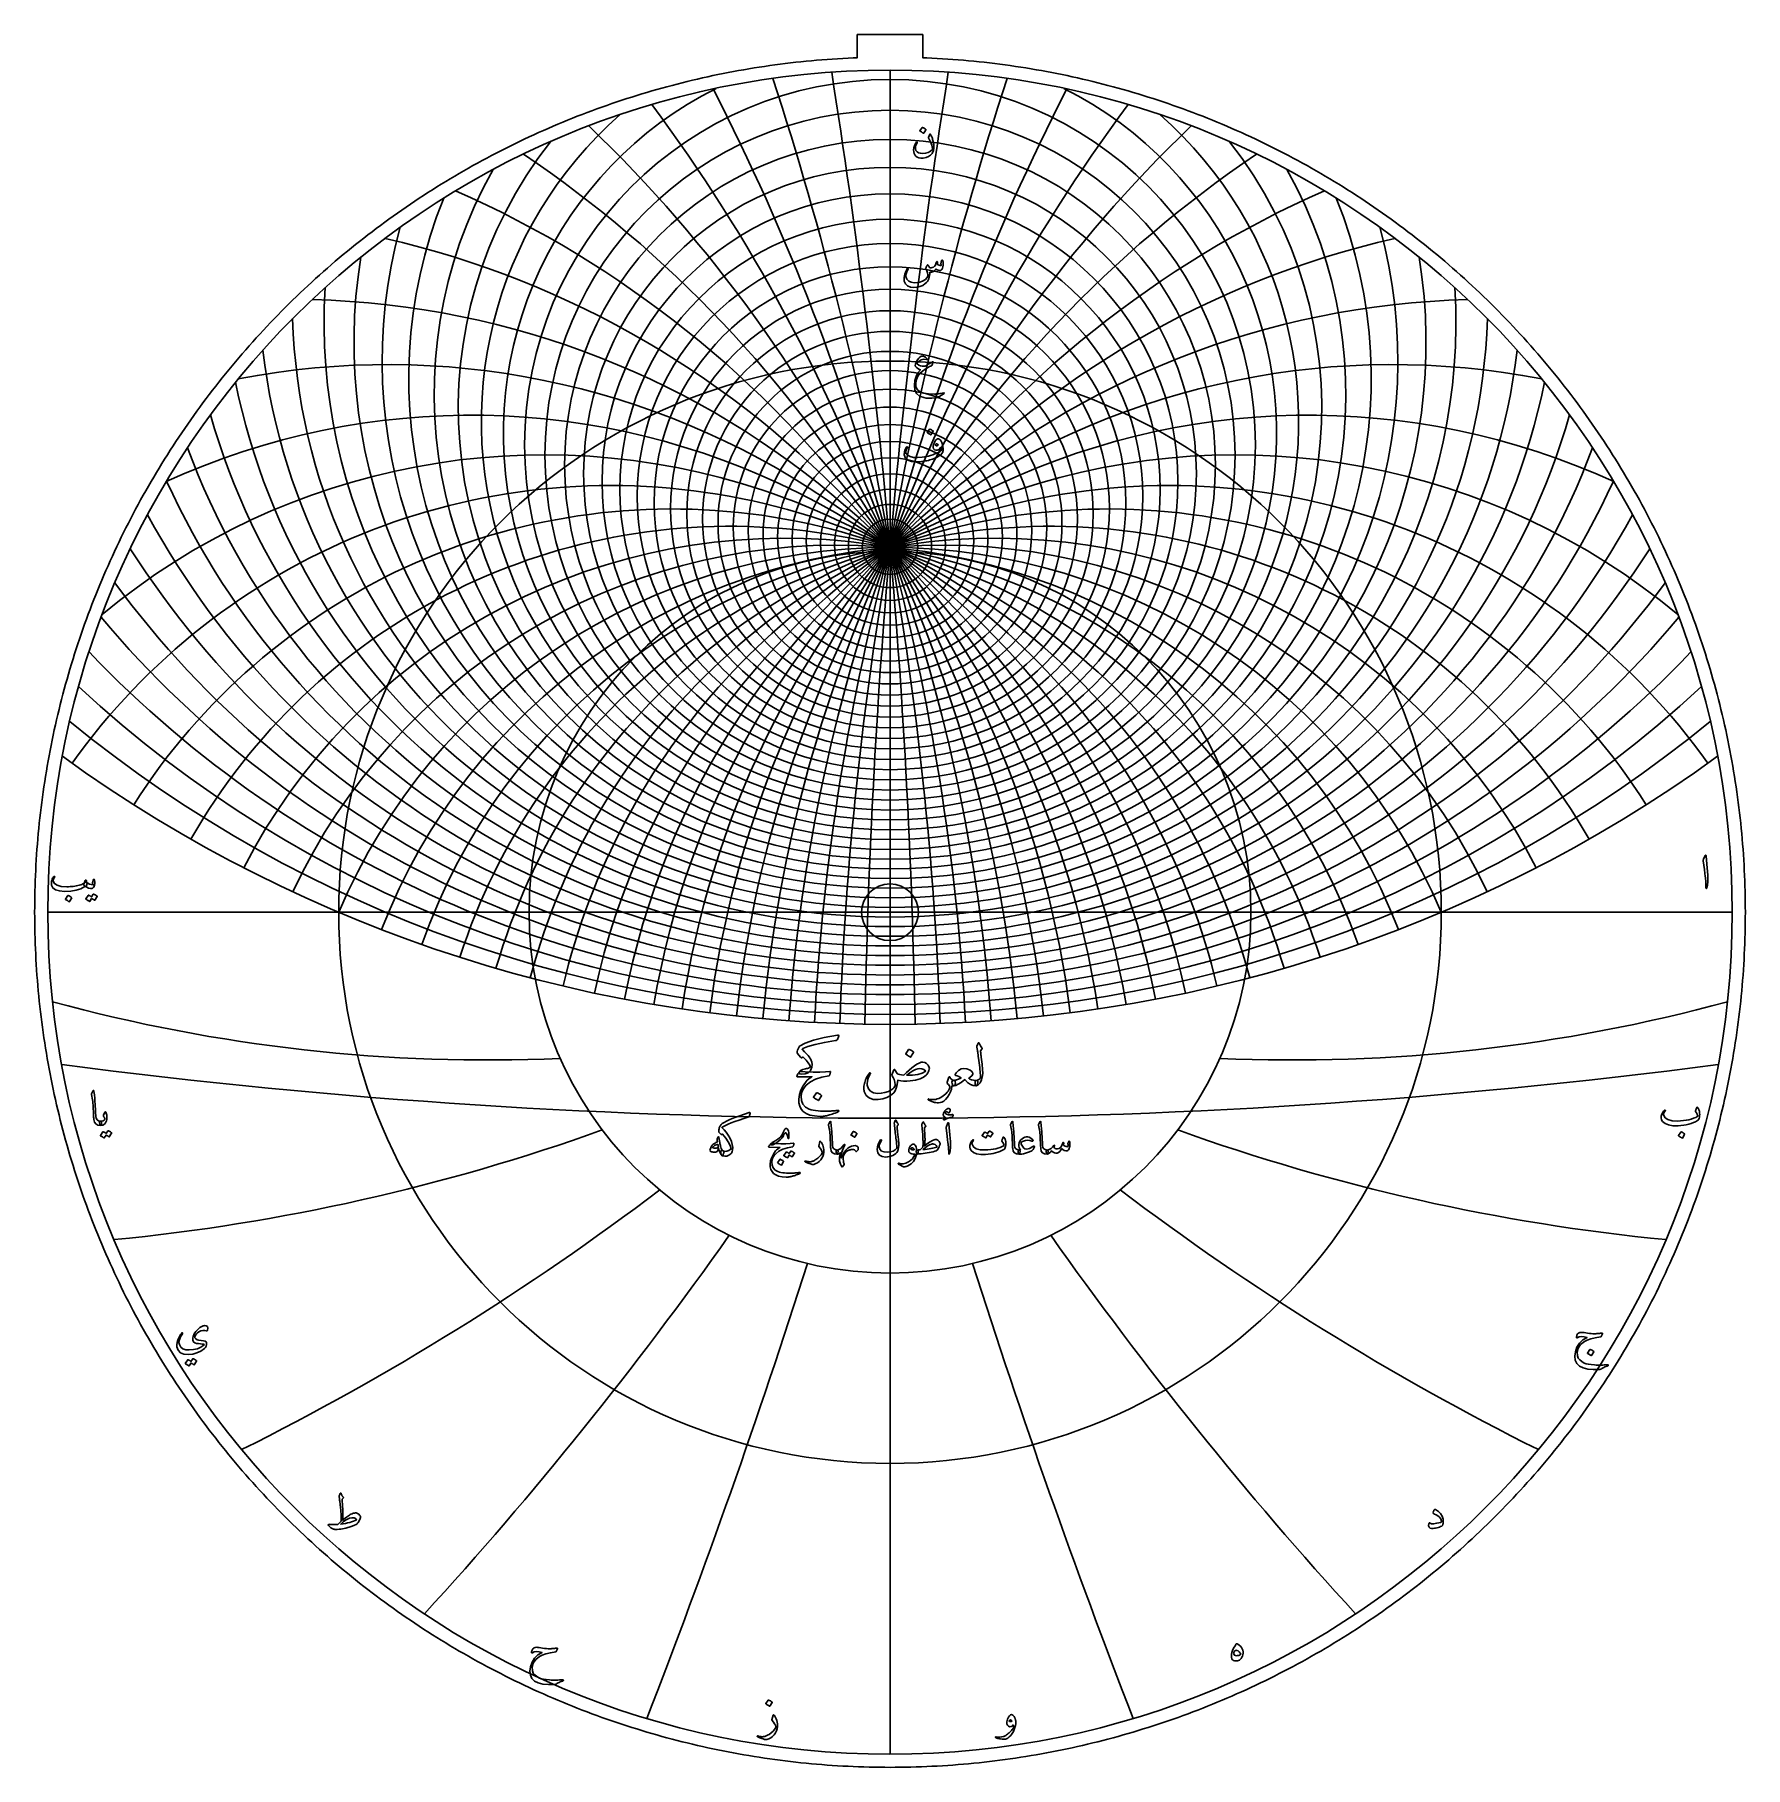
# Model space of a CAD drawing. Header units: millimetres. Extents: x -137 to 137, y -137 to 141.
import ezdxf

# ---------------------------------------------------------------- set-up
doc = ezdxf.new("R2010")
doc.units = ezdxf.units.MM
for name, color, linetype in [('CUT_INNER', 6, 'Continuous'), ('CUT_OUTER', 1, 'Continuous'), ('ENGRAVE', 7, 'Continuous'), ('ENGRAVE_FINE', 8, 'Continuous'), ('TEXT', 5, 'Continuous')]:
    doc.layers.add(name, color=color, linetype=linetype)

msp = doc.modelspace()

# ---------------------------------------------------------------- linework, layer by layer
at = {"layer": 'CUT_INNER'}
msp.add_circle((0, 0), 4.55, dxfattribs=at)
at = {"layer": 'CUT_OUTER'}
msp.add_lwpolyline([(137.0974, -0.8412), (137.0897, -1.6824), (137.0768, -2.5236), (137.0587, -3.3646), (137.0355, -4.2055), (137.0071, -5.0463), (136.9736, -5.8868), (136.9349, -6.7272), (136.891, -7.5673), (136.842, -8.4071), (136.7878, -9.2466), (136.7285, -10.0857), (136.6641, -10.9245), (136.5945, -11.7628), (136.5197, -12.6007), (136.4398, -13.4381), (136.3548, -14.2751), (136.2646, -15.1115), (136.1694, -15.9473), (136.0689, -16.7825), (135.9634, -17.6171), (135.8528, -18.451), (135.737, -19.2842), (135.6161, -20.1167), (135.4901, -20.9485), (135.359, -21.7795), (135.2228, -22.6096), (135.0816, -23.4389), (134.9352, -24.2673), (134.7838, -25.0948), (134.6272, -25.9213), (134.4657, -26.7469), (134.299, -27.5714), (134.1273, -28.395), (133.9506, -29.2174), (133.7688, -30.0388), (133.5819, -30.859), (133.3901, -31.6781), (133.1932, -32.4959), (132.9913, -33.3126), (132.7844, -34.128), (132.5725, -34.9421), (132.3556, -35.7549), (132.1337, -36.5663), (131.9068, -37.3764), (131.675, -38.185), (131.4382, -38.9923), (131.1965, -39.798), (130.9499, -40.6023), (130.6983, -41.405), (130.4417, -42.2062), (130.1803, -43.0058), (129.914, -43.8037), (129.6428, -44.6), (129.3667, -45.3947), (129.0857, -46.1876), (128.7999, -46.9788), (128.5092, -47.7682), (128.2137, -48.5558), (127.9133, -49.3416), (127.6082, -50.1255), (127.2982, -50.9076), (126.9834, -51.6877), (126.6639, -52.4659), (126.3396, -53.2421), (126.0105, -54.0163), (125.6767, -54.7885), (125.3382, -55.5586), (124.9949, -56.3266), (124.6469, -57.0925), (124.2943, -57.8562), (123.9369, -58.6178), (123.5749, -59.3772), (123.2083, -60.1343), (122.837, -60.8891), (122.4611, -61.6417), (122.0805, -62.392), (121.6954, -63.1399), (121.3057, -63.8854), (120.9114, -64.6285), (120.5126, -65.3692), (120.1092, -66.1074), (119.7013, -66.8431), (119.2889, -67.5763), (118.872, -68.307), (118.4507, -69.0351), (118.0249, -69.7606), (117.5946, -70.4835), (117.1599, -71.2037), (116.7208, -71.9212), (116.2773, -72.6361), (115.8294, -73.3482), (115.3772, -74.0575), (114.9206, -74.7641), (114.4597, -75.4678), (113.9945, -76.1687), (113.525, -76.8667), (113.0512, -77.5618), (112.5732, -78.254), (112.0909, -78.9433), (111.6044, -79.6296), (111.1137, -80.3129), (110.6188, -80.9932), (110.1198, -81.6704), (109.6166, -82.3445), (109.1092, -83.0156), (108.5978, -83.6835), (108.0823, -84.3483), (107.5627, -85.0098), (107.0391, -85.6682), (106.5114, -86.3234), (105.9797, -86.9753), (105.4441, -87.624), (104.9044, -88.2693), (104.3608, -88.9113), (103.8133, -89.55), (103.2619, -90.1853), (102.7066, -90.8172), (102.1474, -91.4457), (101.5844, -92.0707), (101.0176, -92.6923), (100.4469, -93.3104), (99.8725, -93.925), (99.2943, -94.536), (98.7123, -95.1435), (98.1267, -95.7474), (97.5374, -96.3477), (96.9443, -96.9443), (96.3477, -97.5374), (95.7474, -98.1267), (95.1435, -98.7123), (94.536, -99.2943), (93.925, -99.8725), (93.3104, -100.4469), (92.6923, -101.0176), (92.0707, -101.5844), (91.4457, -102.1474), (90.8172, -102.7066), (90.1853, -103.2619), (89.55, -103.8133), (88.9113, -104.3608), (88.2693, -104.9044), (87.624, -105.4441), (86.9753, -105.9797), (86.3234, -106.5114), (85.6682, -107.0391), (85.0098, -107.5627), (84.3483, -108.0823), (83.6835, -108.5978), (83.0156, -109.1092), (82.3445, -109.6166), (81.6704, -110.1198), (80.9932, -110.6188), (80.3129, -111.1137), (79.6296, -111.6044), (78.9433, -112.0909), (78.254, -112.5732), (77.5618, -113.0512), (76.8667, -113.525), (76.1687, -113.9945), (75.4678, -114.4597), (74.7641, -114.9206), (74.0575, -115.3772), (73.3482, -115.8294), (72.6361, -116.2773), (71.9212, -116.7208), (71.2037, -117.1599), (70.4835, -117.5946), (69.7606, -118.0249), (69.0351, -118.4507), (68.307, -118.872), (67.5763, -119.2889), (66.8431, -119.7013), (66.1074, -120.1092), (65.3692, -120.5126), (64.6285, -120.9114), (63.8854, -121.3057), (63.1399, -121.6954), (62.392, -122.0805), (61.6417, -122.4611), (60.8891, -122.837), (60.1343, -123.2083), (59.3772, -123.5749), (58.6178, -123.9369), (57.8562, -124.2943), (57.0925, -124.6469), (56.3266, -124.9949), (55.5586, -125.3382), (54.7885, -125.6767), (54.0163, -126.0105), (53.2421, -126.3396), (52.4659, -126.6639), (51.6877, -126.9834), (50.9076, -127.2982), (50.1255, -127.6082), (49.3416, -127.9133), (48.5558, -128.2137), (47.7682, -128.5092), (46.9788, -128.7999), (46.1876, -129.0857), (45.3947, -129.3667), (44.6, -129.6428), (43.8037, -129.914), (43.0058, -130.1803), (42.2062, -130.4417), (41.405, -130.6983), (40.6023, -130.9499), (39.798, -131.1965), (38.9923, -131.4382), (38.185, -131.675), (37.3764, -131.9068), (36.5663, -132.1337), (35.7549, -132.3556), (34.9421, -132.5725), (34.128, -132.7844), (33.3126, -132.9913), (32.4959, -133.1932), (31.6781, -133.3901), (30.859, -133.5819), (30.0388, -133.7688), (29.2174, -133.9506), (28.395, -134.1273), (27.5714, -134.299), (26.7469, -134.4657), (25.9213, -134.6272), (25.0948, -134.7838), (24.2673, -134.9352), (23.4389, -135.0816), (22.6096, -135.2228), (21.7795, -135.359), (20.9485, -135.4901), (20.1167, -135.6161), (19.2842, -135.737), (18.451, -135.8528), (17.6171, -135.9634), (16.7825, -136.0689), (15.9473, -136.1694), (15.1115, -136.2646), (14.2751, -136.3548), (13.4381, -136.4398), (12.6007, -136.5197), (11.7628, -136.5945), (10.9245, -136.6641), (10.0857, -136.7285), (9.2466, -136.7878), (8.4071, -136.842), (7.5673, -136.891), (6.7272, -136.9349), (5.8868, -136.9736), (5.0463, -137.0071), (4.2055, -137.0355), (3.3646, -137.0587), (2.5236, -137.0768), (1.6824, -137.0897), (0.8412, -137.0974), (0, -137.1), (-0.8412, -137.0974), (-1.6824, -137.0897), (-2.5236, -137.0768), (-3.3646, -137.0587), (-4.2055, -137.0355), (-5.0463, -137.0071), (-5.8868, -136.9736), (-6.7272, -136.9349), (-7.5673, -136.891), (-8.4071, -136.842), (-9.2466, -136.7878), (-10.0857, -136.7285), (-10.9245, -136.6641), (-11.7628, -136.5945), (-12.6007, -136.5197), (-13.4381, -136.4398), (-14.2751, -136.3548), (-15.1115, -136.2646), (-15.9473, -136.1694), (-16.7825, -136.0689), (-17.6171, -135.9634), (-18.451, -135.8528), (-19.2842, -135.737), (-20.1167, -135.6161), (-20.9485, -135.4901), (-21.7795, -135.359), (-22.6096, -135.2228), (-23.4389, -135.0816), (-24.2673, -134.9352), (-25.0948, -134.7838), (-25.9213, -134.6272), (-26.7469, -134.4657), (-27.5714, -134.299), (-28.395, -134.1273), (-29.2174, -133.9506), (-30.0388, -133.7688), (-30.859, -133.5819), (-31.6781, -133.3901), (-32.4959, -133.1932), (-33.3126, -132.9913), (-34.128, -132.7844), (-34.9421, -132.5725), (-35.7549, -132.3556), (-36.5663, -132.1337), (-37.3764, -131.9068), (-38.185, -131.675), (-38.9923, -131.4382), (-39.798, -131.1965), (-40.6023, -130.9499), (-41.405, -130.6983), (-42.2062, -130.4417), (-43.0058, -130.1803), (-43.8037, -129.914), (-44.6, -129.6428), (-45.3947, -129.3667), (-46.1876, -129.0857), (-46.9788, -128.7999), (-47.7682, -128.5092), (-48.5558, -128.2137), (-49.3416, -127.9133), (-50.1255, -127.6082), (-50.9076, -127.2982), (-51.6877, -126.9834), (-52.4659, -126.6639), (-53.2421, -126.3396), (-54.0163, -126.0105), (-54.7885, -125.6767), (-55.5586, -125.3382), (-56.3266, -124.9949), (-57.0925, -124.6469), (-57.8562, -124.2943), (-58.6178, -123.9369), (-59.3772, -123.5749), (-60.1343, -123.2083), (-60.8891, -122.837), (-61.6417, -122.4611), (-62.392, -122.0805), (-63.1399, -121.6954), (-63.8854, -121.3057), (-64.6285, -120.9114), (-65.3692, -120.5126), (-66.1074, -120.1092), (-66.8431, -119.7013), (-67.5763, -119.2889), (-68.307, -118.872), (-69.0351, -118.4507), (-69.7606, -118.0249), (-70.4835, -117.5946), (-71.2037, -117.1599), (-71.9212, -116.7208), (-72.6361, -116.2773), (-73.3482, -115.8294), (-74.0575, -115.3772), (-74.7641, -114.9206), (-75.4678, -114.4597), (-76.1687, -113.9945), (-76.8667, -113.525), (-77.5618, -113.0512), (-78.254, -112.5732), (-78.9433, -112.0909), (-79.6296, -111.6044), (-80.3129, -111.1137), (-80.9932, -110.6188), (-81.6704, -110.1198), (-82.3445, -109.6166), (-83.0156, -109.1092), (-83.6835, -108.5978), (-84.3483, -108.0823), (-85.0098, -107.5627), (-85.6682, -107.0391), (-86.3234, -106.5114), (-86.9753, -105.9797), (-87.624, -105.4441), (-88.2693, -104.9044), (-88.9113, -104.3608), (-89.55, -103.8133), (-90.1853, -103.2619), (-90.8172, -102.7066), (-91.4457, -102.1474), (-92.0707, -101.5844), (-92.6923, -101.0176), (-93.3104, -100.4469), (-93.925, -99.8725), (-94.536, -99.2943), (-95.1435, -98.7123), (-95.7474, -98.1267), (-96.3477, -97.5374), (-96.9443, -96.9443), (-97.5374, -96.3477), (-98.1267, -95.7474), (-98.7123, -95.1435), (-99.2943, -94.536), (-99.8725, -93.925), (-100.4469, -93.3104), (-101.0176, -92.6923), (-101.5844, -92.0707), (-102.1474, -91.4457), (-102.7066, -90.8172), (-103.2619, -90.1853), (-103.8133, -89.55), (-104.3608, -88.9113), (-104.9044, -88.2693), (-105.4441, -87.624), (-105.9797, -86.9753), (-106.5114, -86.3234), (-107.0391, -85.6682), (-107.5627, -85.0098), (-108.0823, -84.3483), (-108.5978, -83.6835), (-109.1092, -83.0156), (-109.6166, -82.3445), (-110.1198, -81.6704), (-110.6188, -80.9932), (-111.1137, -80.3129), (-111.6044, -79.6296), (-112.0909, -78.9433), (-112.5732, -78.254), (-113.0512, -77.5618), (-113.525, -76.8667), (-113.9945, -76.1687), (-114.4597, -75.4678), (-114.9206, -74.7641), (-115.3772, -74.0575), (-115.8294, -73.3482), (-116.2773, -72.6361), (-116.7208, -71.9212), (-117.1599, -71.2037), (-117.5946, -70.4835), (-118.0249, -69.7606), (-118.4507, -69.0351), (-118.872, -68.307), (-119.2889, -67.5763), (-119.7013, -66.8431), (-120.1092, -66.1074), (-120.5126, -65.3692), (-120.9114, -64.6285), (-121.3057, -63.8854), (-121.6954, -63.1399), (-122.0805, -62.392), (-122.4611, -61.6417), (-122.837, -60.8891), (-123.2083, -60.1343), (-123.5749, -59.3772), (-123.9369, -58.6178), (-124.2943, -57.8562), (-124.6469, -57.0925), (-124.9949, -56.3266), (-125.3382, -55.5586), (-125.6767, -54.7885), (-126.0105, -54.0163), (-126.3396, -53.2421), (-126.6639, -52.4659), (-126.9834, -51.6877), (-127.2982, -50.9076), (-127.6082, -50.1255), (-127.9133, -49.3416), (-128.2137, -48.5558), (-128.5092, -47.7682), (-128.7999, -46.9788), (-129.0857, -46.1876), (-129.3667, -45.3947), (-129.6428, -44.6), (-129.914, -43.8037), (-130.1803, -43.0058), (-130.4417, -42.2062), (-130.6983, -41.405), (-130.9499, -40.6023), (-131.1965, -39.798), (-131.4382, -38.9923), (-131.675, -38.185), (-131.9068, -37.3764), (-132.1337, -36.5663), (-132.3556, -35.7549), (-132.5725, -34.9421), (-132.7844, -34.128), (-132.9913, -33.3126), (-133.1932, -32.4959), (-133.3901, -31.6781), (-133.5819, -30.859), (-133.7688, -30.0388), (-133.9506, -29.2174), (-134.1273, -28.395), (-134.299, -27.5714), (-134.4657, -26.7469), (-134.6272, -25.9213), (-134.7838, -25.0948), (-134.9352, -24.2673), (-135.0816, -23.4389), (-135.2228, -22.6096), (-135.359, -21.7795), (-135.4901, -20.9485), (-135.6161, -20.1167), (-135.737, -19.2842), (-135.8528, -18.451), (-135.9634, -17.6171), (-136.0689, -16.7825), (-136.1694, -15.9473), (-136.2646, -15.1115), (-136.3548, -14.2751), (-136.4398, -13.4381), (-136.5197, -12.6007), (-136.5945, -11.7628), (-136.6641, -10.9245), (-136.7285, -10.0857), (-136.7878, -9.2466), (-136.842, -8.4071), (-136.891, -7.5673), (-136.9349, -6.7272), (-136.9736, -5.8868), (-137.0071, -5.0463), (-137.0355, -4.2055), (-137.0587, -3.3646), (-137.0768, -2.5236), (-137.0897, -1.6824), (-137.0974, -0.8412), (-137.1, 0), (-137.0974, 0.8412), (-137.0897, 1.6824), (-137.0768, 2.5236), (-137.0587, 3.3646), (-137.0355, 4.2055), (-137.0071, 5.0463), (-136.9736, 5.8868), (-136.9349, 6.7272), (-136.891, 7.5673), (-136.842, 8.4071), (-136.7878, 9.2466), (-136.7285, 10.0857), (-136.6641, 10.9245), (-136.5945, 11.7628), (-136.5197, 12.6007), (-136.4398, 13.4381), (-136.3548, 14.2751), (-136.2646, 15.1115), (-136.1694, 15.9473), (-136.0689, 16.7825), (-135.9634, 17.6171), (-135.8528, 18.451), (-135.737, 19.2842), (-135.6161, 20.1167), (-135.4901, 20.9485), (-135.359, 21.7795), (-135.2228, 22.6096), (-135.0816, 23.4389), (-134.9352, 24.2673), (-134.7838, 25.0948), (-134.6272, 25.9213), (-134.4657, 26.7469), (-134.299, 27.5714), (-134.1273, 28.395), (-133.9506, 29.2174), (-133.7688, 30.0388), (-133.5819, 30.859), (-133.3901, 31.6781), (-133.1932, 32.4959), (-132.9913, 33.3126), (-132.7844, 34.128), (-132.5725, 34.9421), (-132.3556, 35.7549), (-132.1337, 36.5663), (-131.9068, 37.3764), (-131.675, 38.185), (-131.4382, 38.9923), (-131.1965, 39.798), (-130.9499, 40.6023), (-130.6983, 41.405), (-130.4417, 42.2062), (-130.1803, 43.0058), (-129.914, 43.8037), (-129.6428, 44.6), (-129.3667, 45.3947), (-129.0857, 46.1876), (-128.7999, 46.9788), (-128.5092, 47.7682), (-128.2137, 48.5558), (-127.9133, 49.3416), (-127.6082, 50.1255), (-127.2982, 50.9076), (-126.9834, 51.6877), (-126.6639, 52.4659), (-126.3396, 53.2421), (-126.0105, 54.0163), (-125.6767, 54.7885), (-125.3382, 55.5586), (-124.9949, 56.3266), (-124.6469, 57.0925), (-124.2943, 57.8562), (-123.9369, 58.6178), (-123.5749, 59.3772), (-123.2083, 60.1343), (-122.837, 60.8891), (-122.4611, 61.6417), (-122.0805, 62.392), (-121.6954, 63.1399), (-121.3057, 63.8854), (-120.9114, 64.6285), (-120.5126, 65.3692), (-120.1092, 66.1074), (-119.7013, 66.8431), (-119.2889, 67.5763), (-118.872, 68.307), (-118.4507, 69.0351), (-118.0249, 69.7606), (-117.5946, 70.4835), (-117.1599, 71.2037), (-116.7208, 71.9212), (-116.2773, 72.6361), (-115.8294, 73.3482), (-115.3772, 74.0575), (-114.9206, 74.7641), (-114.4597, 75.4678), (-113.9945, 76.1687), (-113.525, 76.8667), (-113.0512, 77.5618), (-112.5732, 78.254), (-112.0909, 78.9433), (-111.6044, 79.6296), (-111.1137, 80.3129), (-110.6188, 80.9932), (-110.1198, 81.6704), (-109.6166, 82.3445), (-109.1092, 83.0156), (-108.5978, 83.6835), (-108.0823, 84.3483), (-107.5627, 85.0098), (-107.0391, 85.6682), (-106.5114, 86.3234), (-105.9797, 86.9753), (-105.4441, 87.624), (-104.9044, 88.2693), (-104.3608, 88.9113), (-103.8133, 89.55), (-103.2619, 90.1853), (-102.7066, 90.8172), (-102.1474, 91.4457), (-101.5844, 92.0707), (-101.0176, 92.6923), (-100.4469, 93.3104), (-99.8725, 93.925), (-99.2943, 94.536), (-98.7123, 95.1435), (-98.1267, 95.7474), (-97.5374, 96.3477), (-96.9443, 96.9443), (-96.3477, 97.5374), (-95.7474, 98.1267), (-95.1435, 98.7123), (-94.536, 99.2943), (-93.925, 99.8725), (-93.3104, 100.4469), (-92.6923, 101.0176), (-92.0707, 101.5844), (-91.4457, 102.1474), (-90.8172, 102.7066), (-90.1853, 103.2619), (-89.55, 103.8133), (-88.9113, 104.3608), (-88.2693, 104.9044), (-87.624, 105.4441), (-86.9753, 105.9797), (-86.3234, 106.5114), (-85.6682, 107.0391), (-85.0098, 107.5627), (-84.3483, 108.0823), (-83.6835, 108.5978), (-83.0156, 109.1092), (-82.3445, 109.6166), (-81.6704, 110.1198), (-80.9932, 110.6188), (-80.3129, 111.1137), (-79.6296, 111.6044), (-78.9433, 112.0909), (-78.254, 112.5732), (-77.5618, 113.0512), (-76.8667, 113.525), (-76.1687, 113.9945), (-75.4678, 114.4597), (-74.7641, 114.9206), (-74.0575, 115.3772), (-73.3482, 115.8294), (-72.6361, 116.2773), (-71.9212, 116.7208), (-71.2037, 117.1599), (-70.4835, 117.5946), (-69.7606, 118.0249), (-69.0351, 118.4507), (-68.307, 118.872), (-67.5763, 119.2889), (-66.8431, 119.7013), (-66.1074, 120.1092), (-65.3692, 120.5126), (-64.6285, 120.9114), (-63.8854, 121.3057), (-63.1399, 121.6954), (-62.392, 122.0805), (-61.6417, 122.4611), (-60.8891, 122.837), (-60.1343, 123.2083), (-59.3772, 123.5749), (-58.6178, 123.9369), (-57.8562, 124.2943), (-57.0925, 124.6469), (-56.3266, 124.9949), (-55.5586, 125.3382), (-54.7885, 125.6767), (-54.0163, 126.0105), (-53.2421, 126.3396), (-52.4659, 126.6639), (-51.6877, 126.9834), (-50.9076, 127.2982), (-50.1255, 127.6082), (-49.3416, 127.9133), (-48.5558, 128.2137), (-47.7682, 128.5092), (-46.9788, 128.7999), (-46.1876, 129.0857), (-45.3947, 129.3667), (-44.6, 129.6428), (-43.8037, 129.914), (-43.0058, 130.1803), (-42.2062, 130.4417), (-41.405, 130.6983), (-40.6023, 130.9499), (-39.798, 131.1965), (-38.9923, 131.4382), (-38.185, 131.675), (-37.3764, 131.9068), (-36.5663, 132.1337), (-35.7549, 132.3556), (-34.9421, 132.5725), (-34.128, 132.7844), (-33.3126, 132.9913), (-32.4959, 133.1932), (-31.6781, 133.3901), (-30.859, 133.5819), (-30.0388, 133.7688), (-29.2174, 133.9506), (-28.395, 134.1273), (-27.5714, 134.299), (-26.7469, 134.4657), (-25.9213, 134.6272), (-25.0948, 134.7838), (-24.2673, 134.9352), (-23.4389, 135.0816), (-22.6096, 135.2228), (-21.7795, 135.359), (-20.9485, 135.4901), (-20.1167, 135.6161), (-19.2842, 135.737), (-18.451, 135.8528), (-17.6171, 135.9634), (-16.7825, 136.0689), (-15.9473, 136.1694), (-15.1115, 136.2646), (-14.2751, 136.3548), (-13.4381, 136.4398), (-12.6007, 136.5197), (-11.7628, 136.5945), (-10.9245, 136.6641), (-10.0857, 136.7285), (-9.2466, 136.7878), (-8.4071, 136.842), (-7.5673, 136.891), (-6.7272, 136.9349), (-5.8868, 136.9736), (-5.25, 136.999), (-5.25, 140.7), (5.25, 140.7), (5.25, 136.999), (5.8868, 136.9736), (6.7272, 136.9349), (7.5673, 136.891), (8.4071, 136.842), (9.2466, 136.7878), (10.0857, 136.7285), (10.9245, 136.6641), (11.7628, 136.5945), (12.6007, 136.5197), (13.4381, 136.4398), (14.2751, 136.3548), (15.1115, 136.2646), (15.9473, 136.1694), (16.7825, 136.0689), (17.6171, 135.9634), (18.451, 135.8528), (19.2842, 135.737), (20.1167, 135.6161), (20.9485, 135.4901), (21.7795, 135.359), (22.6096, 135.2228), (23.4389, 135.0816), (24.2673, 134.9352), (25.0948, 134.7838), (25.9213, 134.6272), (26.7469, 134.4657), (27.5714, 134.299), (28.395, 134.1273), (29.2174, 133.9506), (30.0388, 133.7688), (30.859, 133.5819), (31.6781, 133.3901), (32.4959, 133.1932), (33.3126, 132.9913), (34.128, 132.7844), (34.9421, 132.5725), (35.7549, 132.3556), (36.5663, 132.1337), (37.3764, 131.9068), (38.185, 131.675), (38.9923, 131.4382), (39.798, 131.1965), (40.6023, 130.9499), (41.405, 130.6983), (42.2062, 130.4417), (43.0058, 130.1803), (43.8037, 129.914), (44.6, 129.6428), (45.3947, 129.3667), (46.1876, 129.0857), (46.9788, 128.7999), (47.7682, 128.5092), (48.5558, 128.2137), (49.3416, 127.9133), (50.1255, 127.6082), (50.9076, 127.2982), (51.6877, 126.9834), (52.4659, 126.6639), (53.2421, 126.3396), (54.0163, 126.0105), (54.7885, 125.6767), (55.5586, 125.3382), (56.3266, 124.9949), (57.0925, 124.6469), (57.8562, 124.2943), (58.6178, 123.9369), (59.3772, 123.5749), (60.1343, 123.2083), (60.8891, 122.837), (61.6417, 122.4611), (62.392, 122.0805), (63.1399, 121.6954), (63.8854, 121.3057), (64.6285, 120.9114), (65.3692, 120.5126), (66.1074, 120.1092), (66.8431, 119.7013), (67.5763, 119.2889), (68.307, 118.872), (69.0351, 118.4507), (69.7606, 118.0249), (70.4835, 117.5946), (71.2037, 117.1599), (71.9212, 116.7208), (72.6361, 116.2773), (73.3482, 115.8294), (74.0575, 115.3772), (74.7641, 114.9206), (75.4678, 114.4597), (76.1687, 113.9945), (76.8667, 113.525), (77.5618, 113.0512), (78.254, 112.5732), (78.9433, 112.0909), (79.6296, 111.6044), (80.3129, 111.1137), (80.9932, 110.6188), (81.6704, 110.1198), (82.3445, 109.6166), (83.0156, 109.1092), (83.6835, 108.5978), (84.3483, 108.0823), (85.0098, 107.5627), (85.6682, 107.0391), (86.3234, 106.5114), (86.9753, 105.9797), (87.624, 105.4441), (88.2693, 104.9044), (88.9113, 104.3608), (89.55, 103.8133), (90.1853, 103.2619), (90.8172, 102.7066), (91.4457, 102.1474), (92.0707, 101.5844), (92.6923, 101.0176), (93.3104, 100.4469), (93.925, 99.8725), (94.536, 99.2943), (95.1435, 98.7123), (95.7474, 98.1267), (96.3477, 97.5374), (96.9443, 96.9443), (97.5374, 96.3477), (98.1267, 95.7474), (98.7123, 95.1435), (99.2943, 94.536), (99.8725, 93.925), (100.4469, 93.3104), (101.0176, 92.6923), (101.5844, 92.0707), (102.1474, 91.4457), (102.7066, 90.8172), (103.2619, 90.1853), (103.8133, 89.55), (104.3608, 88.9113), (104.9044, 88.2693), (105.4441, 87.624), (105.9797, 86.9753), (106.5114, 86.3234), (107.0391, 85.6682), (107.5627, 85.0098), (108.0823, 84.3483), (108.5978, 83.6835), (109.1092, 83.0156), (109.6166, 82.3445), (110.1198, 81.6704), (110.6188, 80.9932), (111.1137, 80.3129), (111.6044, 79.6296), (112.0909, 78.9433), (112.5732, 78.254), (113.0512, 77.5618), (113.525, 76.8667), (113.9945, 76.1687), (114.4597, 75.4678), (114.9206, 74.7641), (115.3772, 74.0575), (115.8294, 73.3482), (116.2773, 72.6361), (116.7208, 71.9212), (117.1599, 71.2037), (117.5946, 70.4835), (118.0249, 69.7606), (118.4507, 69.0351), (118.872, 68.307), (119.2889, 67.5763), (119.7013, 66.8431), (120.1092, 66.1074), (120.5126, 65.3692), (120.9114, 64.6285), (121.3057, 63.8854), (121.6954, 63.1399), (122.0805, 62.392), (122.4611, 61.6417), (122.837, 60.8891), (123.2083, 60.1343), (123.5749, 59.3772), (123.9369, 58.6178), (124.2943, 57.8562), (124.6469, 57.0925), (124.9949, 56.3266), (125.3382, 55.5586), (125.6767, 54.7885), (126.0105, 54.0163), (126.3396, 53.2421), (126.6639, 52.4659), (126.9834, 51.6877), (127.2982, 50.9076), (127.6082, 50.1255), (127.9133, 49.3416), (128.2137, 48.5558), (128.5092, 47.7682), (128.7999, 46.9788), (129.0857, 46.1876), (129.3667, 45.3947), (129.6428, 44.6), (129.914, 43.8037), (130.1803, 43.0058), (130.4417, 42.2062), (130.6983, 41.405), (130.9499, 40.6023), (131.1965, 39.798), (131.4382, 38.9923), (131.675, 38.185), (131.9068, 37.3764), (132.1337, 36.5663), (132.3556, 35.7549), (132.5725, 34.9421), (132.7844, 34.128), (132.9913, 33.3126), (133.1932, 32.4959), (133.3901, 31.6781), (133.5819, 30.859), (133.7688, 30.0388), (133.9506, 29.2174), (134.1273, 28.395), (134.299, 27.5714), (134.4657, 26.7469), (134.6272, 25.9213), (134.7838, 25.0948), (134.9352, 24.2673), (135.0816, 23.4389), (135.2228, 22.6096), (135.359, 21.7795), (135.4901, 20.9485), (135.6161, 20.1167), (135.737, 19.2842), (135.8528, 18.451), (135.9634, 17.6171), (136.0689, 16.7825), (136.1694, 15.9473), (136.2646, 15.1115), (136.3548, 14.2751), (136.4398, 13.4381), (136.5197, 12.6007), (136.5945, 11.7628), (136.6641, 10.9245), (136.7285, 10.0857), (136.7878, 9.2466), (136.842, 8.4071), (136.891, 7.5673), (136.9349, 6.7272), (136.9736, 5.8868), (137.0071, 5.0463), (137.0355, 4.2055), (137.0587, 3.3646), (137.0768, 2.5236), (137.0897, 1.6824), (137.0974, 0.8412), (137.1, 0)], close=True, dxfattribs=at)
at = {"layer": 'ENGRAVE'}
for points in [[(0, -135), (0, 135)], [(-135, 0), (135, 0)], [(0, -135), (0, -57.8458)]]:
    msp.add_lwpolyline(points, dxfattribs=at)
for centre, radius in [((0, 0), 135), ((0, 70.3201), 49.1045), ((0, 64.7258), 35.1578), ((0, 0), 88.3696), ((0, 61.1419), 22.7177), ((0, 59.1365), 11.1558), ((0, 58.4905), 1.8), ((0, 0), 57.8458)]:
    msp.add_circle(centre, radius, dxfattribs=at)
for centre, radius, start, end in [((0, 78.7065), 65.4996, 131.34876, 48.65124), ((0, 91.3234), 85.9185, 170.821946, 9.178054), ((0, 111.0126), 113.3266, 196.014945, 343.985055), ((0, -37.5107), 96.0012, 23, 157), ((0, -37.5107), 96.0012, 23, 157), ((0, 144.1311), 154.1996, 216.318155, 323.681845), ((0, 208.1857), 226.1647, 234.085821, 305.914179), ((-64.5444, 240.8829), 264.5747, 254.72765, 272.525498), ((64.5444, 240.8829), 264.5747, 267.474502, 285.27235), ((-155.637, 269.5712), 323.5749, 275.543791, 289.78207), ((155.637, 269.5712), 323.5749, 250.21793, 264.456209), ((-293.1415, 293.1415), 423.8786, 296.512032, 307.190741), ((293.1415, 293.1415), 423.8786, 232.809259, 243.487968), ((-538.1023, 310.6735), 627.5996, 317.602641, 324.7217802), ((538.1023, 310.6735), 627.5996, 215.2782198, 222.397359), ((-1199.7712, 321.4777), 1245.2341, 338.7791542, 342.3387238), ((1199.7712, 321.4777), 1245.2341, 197.6612762, 201.2208458)]:
    msp.add_arc(centre, radius, start, end, dxfattribs=at)
at = {"layer": 'ENGRAVE_FINE'}
for centre, radius in [((0, 74.9451), 58.5668), ((0, 73.2788), 55.2998), ((0, 71.7403), 52.1493), ((0, 69.0097), 46.1558), ((0, 67.8014), 43.2944), ((0, 66.6886), 40.5123), ((0, 65.6651), 37.8023), ((0, 63.8659), 32.5726), ((0, 63.0811), 30.041), ((0, 62.3676), 27.5579), ((0, 61.7222), 25.1183), ((0, 60.6241), 20.3517), ((0, 60.1665), 18.0163), ((0, 59.7671), 15.7077), ((0, 59.4243), 13.422), ((0, 58.9027), 8.9056), ((0, 58.7218), 6.6682), ((0, 58.5932), 4.4402), ((0, 58.5162), 2.2185)]:
    msp.add_circle(centre, radius, dxfattribs=at)
for centre, radius, start, end in [((-544.4499, -37.5107), 552.8489, 2.039488, 18.039111), ((-544.4499, -37.5107), 552.8489, 2.039488, 18.039111), ((-1097.2987, -37.5107), 1101.4902, 1.0178808, 8.9934406), ((-1097.2987, -37.5107), 1101.4902, 1.0178808, 8.9934406), ((544.4499, -37.5107), 552.8489, 161.960889, 177.960512), ((544.4499, -37.5107), 552.8489, 161.960889, 177.960512), ((1097.2987, -37.5107), 1101.4902, 171.0065594, 178.9821192), ((1097.2987, -37.5107), 1101.4902, 171.0065594, 178.9821192), ((0, 76.7502), 61.9622, 116.726425, 63.273575), ((-358.2814, -37.5107), 370.9202, 3.068602, 27.191758), ((-358.2814, -37.5107), 370.9202, 3.068602, 27.191758), ((358.2814, -37.5107), 370.9202, 152.808242, 176.931398), ((358.2814, -37.5107), 370.9202, 152.808242, 176.931398), ((-263.7611, -37.5107), 280.6887, 4.10911, 36.511387), ((-263.7611, -37.5107), 280.6887, 4.10911, 36.511387), ((263.7611, -37.5107), 280.6887, 143.488613, 175.89089), ((263.7611, -37.5107), 280.6887, 143.488613, 175.89089), ((-205.8752, -37.5107), 227.1582, 5.16507, 46.066498), ((-205.8752, -37.5107), 227.1582, 5.16507, 46.066498), ((205.8752, -37.5107), 227.1582, 133.933502, 174.83493), ((205.8752, -37.5107), 227.1582, 133.933502, 174.83493), ((0, 80.8279), 69.1938, 141.886, 38.114), ((-166.279, -37.5107), 192.0024, 6.240768, 55.938125), ((-166.279, -37.5107), 192.0024, 6.240768, 55.938125), ((166.279, -37.5107), 192.0024, 124.061875, 173.759232), ((166.279, -37.5107), 192.0024, 124.061875, 173.759232), ((0, 83.1306), 73.0621, 150.5294, 29.4706), ((0, 85.6328), 77.1237, 158.019105, 21.980895), ((-137.1039, -37.5107), 167.373, 7.340791, 66.225107), ((-137.1039, -37.5107), 167.373, 7.340791, 66.225107), ((137.1039, -37.5107), 167.373, 113.774893, 172.659209), ((137.1039, -37.5107), 167.373, 113.774893, 172.659209), ((0, 88.3556), 81.4008, 164.714284, 15.285716), ((-114.4098, -37.5107), 149.3514, 8.470112, 77.051147), ((-114.4098, -37.5107), 149.3514, 8.470112, 77.051147), ((114.4098, -37.5107), 149.3514, 102.948853, 171.529888), ((114.4098, -37.5107), 149.3514, 102.948853, 171.529888), ((0, 94.5645), 90.7062, 176.474399, 3.525601), ((-96.0012, -37.5107), 135.7662, 9.634176, 88.574385), ((-96.0012, -37.5107), 135.7662, 9.634176, 88.574385), ((96.0012, -37.5107), 135.7662, 91.425615, 170.365824), ((96.0012, -37.5107), 135.7662, 91.425615, 170.365824), ((0, 98.1117), 95.7976, 181.762306, 358.237694), ((0, 102.0036), 101.2325, 186.750984, 353.249016), ((-80.5546, -37.5107), 125.3207, 10.839016, 101.000359), ((-80.5546, -37.5107), 125.3207, 10.839016, 101.000359), ((80.5546, -37.5107), 125.3207, 78.999641, 169.160984), ((80.5546, -37.5107), 125.3207, 78.999641, 169.160984), ((0, 106.2859), 107.0571, 191.489306, 348.510694), ((-67.2208, -37.5107), 117.1958, 12.091381, 114.599095), ((-67.2208, -37.5107), 117.1958, 12.091381, 114.599095), ((67.2208, -37.5107), 117.1958, 65.400905, 167.908619), ((67.2208, -37.5107), 117.1958, 65.400905, 167.908619), ((-55.4263, -37.5107), 110.8526, 13.398897, 129.726219), ((-55.4263, -37.5107), 110.8526, 13.398897, 129.726219), ((0, 116.2484), 120.1067, 200.357634, 339.642366), ((55.4263, -37.5107), 110.8526, 50.273781, 166.601103), ((55.4263, -37.5107), 110.8526, 50.273781, 166.601103), ((-44.7661, -37.5107), 105.9256, 14.770258, 144.577597), ((-44.7661, -37.5107), 105.9256, 14.770258, 144.577597), ((0, 122.0715), 127.4764, 204.54131, 335.45869), ((44.7661, -37.5107), 105.9256, 35.422403, 165.229742), ((44.7661, -37.5107), 105.9256, 35.422403, 165.229742), ((-34.9416, -37.5107), 102.1623, 16.215472, 147.596498), ((-34.9416, -37.5107), 102.1623, 16.215472, 147.596498), ((34.9416, -37.5107), 102.1623, 32.403502, 163.784528), ((34.9416, -37.5107), 102.1623, 32.403502, 163.784528), ((0, 128.577), 135.5318, 208.585556, 331.414444), ((-25.7234, -37.5107), 99.3878, 17.746154, 150.300107), ((-25.7234, -37.5107), 99.3878, 17.746154, 150.300107), ((25.7234, -37.5107), 99.3878, 29.699893, 162.253846), ((25.7234, -37.5107), 99.3878, 29.699893, 162.253846), ((-16.9276, -37.5107), 97.4822, 19.375908, 152.741598), ((-16.9276, -37.5107), 97.4822, 19.375908, 152.741598), ((-8.399, -37.5107), 96.3679, 21.120804, 154.963461), ((-8.399, -37.5107), 96.3679, 21.120804, 154.963461), ((8.399, -37.5107), 96.3679, 25.036539, 158.879196), ((8.399, -37.5107), 96.3679, 25.036539, 158.879196), ((16.9276, -37.5107), 97.4822, 27.258402, 160.624092), ((16.9276, -37.5107), 97.4822, 27.258402, 160.624092), ((0, 135.8817), 144.3907, 212.506623, 327.493377), ((0, 153.5082), 165.1422, 220.03173, 319.96827), ((0, 164.2464), 177.4533, 223.657262, 316.342738), ((0, 176.6489), 191.4369, 227.203313, 312.796687), ((0, 191.1155), 207.4939, 230.677327, 309.322673), ((0, 995.4779), 1028.518, 262.5830497, 277.4169503)]:
    msp.add_arc(centre, radius, start, end, dxfattribs=at)
at = {"layer": 'TEXT'}
for points in [[(5.1605, 125.802), (5.1696, 125.8111), (5.1823, 125.8166), (5.1986, 125.8184), (5.2185, 125.8166), (5.3596, 125.7594), (5.4925, 125.6895), (5.6173, 125.607), (5.7339, 125.5117), (5.7452, 125.4972), (5.7502, 125.4827), (5.7488, 125.4682), (5.7411, 125.4537), (5.4, 124.902), (5.3873, 124.8889), (5.371, 124.8857), (5.351, 124.8925), (5.3274, 124.9093), (5.307, 124.9238), (5.2748, 124.9456), (5.2308, 124.9746), (5.175, 125.0109), (5.1065, 125.0545), (5.0244, 125.1053), (4.9287, 125.1633), (4.8194, 125.2287), (4.8048, 125.2395), (4.7976, 125.2504), (4.7976, 125.2613), (4.8048, 125.2722)], [(6.5032, 124.7133), (6.564, 124.5908), (6.623, 124.4629), (6.6801, 124.3296), (6.7355, 124.1907), (6.7881, 124.0456), (6.8371, 123.8932), (6.8825, 123.7335), (6.9242, 123.5666), (6.96, 123.4003), (6.9877, 123.2354), (7.0072, 123.0719), (7.0185, 122.9097), (7.0217, 122.7484), (7.0167, 122.5876), (7.0036, 122.4273), (6.9823, 122.2674), (6.9469, 122.0995), (6.8988, 121.9444), (6.838, 121.8019), (6.7645, 121.6722), (6.5146, 121.3769), (6.1857, 121.1514), (5.7779, 120.9958), (5.2911, 120.9101), (4.9391, 120.9015), (4.6306, 120.9482), (4.3657, 121.0503), (4.1444, 121.2077), (3.9779, 121.41), (3.8631, 121.6468), (3.8001, 121.9181), (3.7887, 122.2238), (3.83, 122.5477), (3.9175, 122.8589), (4.0514, 123.1574), (4.2315, 123.4432), (4.26, 123.4758), (4.2877, 123.494), (4.3145, 123.4976), (4.3403, 123.4867), (4.3644, 123.464), (4.3712, 123.4323), (4.3607, 123.3915), (4.3331, 123.3416), (4.1534, 122.9818), (4.0645, 122.6575), (4.0663, 122.3685), (4.1589, 122.1149), (4.3281, 121.9117), (4.5671, 121.7666), (4.8761, 121.6795), (5.2548, 121.6504), (5.7126, 121.6953), (6.1204, 121.8155), (6.4783, 122.0111), (6.7863, 122.2819), (6.7926, 122.2914), (6.7972, 122.3055), (6.7999, 122.3241), (6.8008, 122.3472), (6.7904, 122.5291), (6.7518, 122.741), (6.6851, 122.9827), (6.5903, 123.2545), (6.5368, 123.3912), (6.4851, 123.5185), (6.4352, 123.6362), (6.3871, 123.7444), (6.3404, 123.8426), (6.2946, 123.9304), (6.2496, 124.0077), (6.2056, 124.0746), (6.1848, 124.1095), (6.173, 124.1418), (6.1703, 124.1712), (6.1766, 124.198), (6.3944, 124.7351), (6.4148, 124.7664), (6.4397, 124.7732), (6.4692, 124.7555), (6.5032, 124.7133)], [(8.2815, 104.4683), (8.2942, 104.5001), (8.3105, 104.5227), (8.3304, 104.5364), (8.354, 104.5409), (8.3844, 104.5373), (8.4103, 104.5264), (8.4316, 104.5082), (8.4484, 104.4828), (8.4897, 104.3921), (8.5192, 104.2796), (8.5368, 104.1453), (8.5427, 103.9893), (8.5269, 103.7343), (8.4792, 103.4921), (8.3998, 103.2626), (8.2887, 103.0457), (8.2506, 102.9936), (8.2089, 102.9532), (8.1635, 102.9246), (8.1145, 102.9078), (7.9371, 102.8965), (7.7462, 102.9278), (7.5416, 103.0017), (7.3234, 103.1183), (7.1397, 102.8665), (6.9224, 102.6992), (6.6715, 102.6161), (6.3871, 102.6175), (6.3778, 102.4644), (6.3644, 102.3172), (6.347, 102.1759), (6.3254, 102.0405), (6.2998, 101.9101), (6.2701, 101.7837), (6.2363, 101.6615), (6.1984, 101.5433), (6.1104, 101.3301), (5.9915, 101.1332), (5.8418, 100.9527), (5.6613, 100.7885), (5.239, 100.5072), (4.7921, 100.3094), (4.3208, 100.1951), (3.825, 100.1643), (3.2666, 100.24), (2.8252, 100.4383), (2.5009, 100.759), (2.2935, 101.2022), (2.2654, 101.3619), (2.2609, 101.5506), (2.2799, 101.7683), (2.3226, 102.0151), (2.3911, 102.2854), (2.4877, 102.5667), (2.6124, 102.8588), (2.7653, 103.1619), (2.7776, 103.1809), (2.7925, 103.1945), (2.8102, 103.2027), (2.8306, 103.2054), (2.8511, 103.2036), (2.8688, 103.1981), (2.8837, 103.1891), (2.896, 103.1764), (2.9041, 103.1578), (2.9069, 103.1383), (2.9041, 103.1179), (2.896, 103.0965), (2.7018, 102.6933), (2.5766, 102.3617), (2.5204, 102.1017), (2.5331, 101.9135), (2.7163, 101.4984), (3.0048, 101.1967), (3.3986, 101.0085), (3.8976, 100.9336), (4.5953, 100.9781), (5.1859, 101.155), (5.6695, 101.4644), (6.046, 101.9062), (6.0446, 102.1974), (5.997, 102.505), (5.9031, 102.8289), (5.7629, 103.1691), (5.7452, 103.2036), (5.7357, 103.2344), (5.7343, 103.2617), (5.7411, 103.2852), (5.7801, 103.3662), (5.8173, 103.4422), (5.8527, 103.5132), (5.8863, 103.5792), (5.918, 103.6393), (5.948, 103.6926), (5.9761, 103.7391), (6.0024, 103.7788), (6.0174, 103.7956), (6.0333, 103.8024), (6.0501, 103.7992), (6.0677, 103.786), (6.0768, 103.7761), (6.0895, 103.7606), (6.1058, 103.7398), (6.1258, 103.7135), (6.1485, 103.6817), (6.173, 103.6445), (6.1993, 103.6019), (6.2274, 103.5538), (6.2846, 103.4613), (6.3327, 103.3941), (6.3717, 103.3524), (6.4016, 103.336), (6.5903, 103.3202), (6.779, 103.3524), (6.9677, 103.4327), (7.1565, 103.561), (7.2249, 103.6463), (7.2925, 103.786), (7.3592, 103.9802), (7.425, 104.2288), (7.4314, 104.2524), (7.4431, 104.2723), (7.4604, 104.2887), (7.4831, 104.3014), (7.5044, 104.3095), (7.5248, 104.3123), (7.5443, 104.3095), (7.5629, 104.3014), (7.5906, 104.256), (7.601, 104.1707), (7.5942, 104.0455), (7.5702, 103.8804), (7.7167, 103.7906), (7.8732, 103.7316), (8.0397, 103.7035), (8.2161, 103.7062), (8.2139, 103.7593), (8.2071, 103.8024), (8.1957, 103.8355), (8.1798, 103.8586), (8.1617, 103.8804), (8.1508, 103.9022), (8.1472, 103.924), (8.1508, 103.9457)], [(5.0153, 89.141), (5.1292, 89.1719), (5.253, 89.1701), (5.3868, 89.1356), (5.5306, 89.0685), (5.6039, 89.0247), (5.6713, 88.9805), (5.7327, 88.9358), (5.7883, 88.8906), (5.838, 88.8455), (5.8818, 88.8008), (5.9196, 88.7566), (5.9516, 88.7128), (5.9729, 88.6702), (5.9643, 88.6439), (5.9258, 88.6339), (5.8573, 88.6402), (5.4231, 88.6693), (5.0208, 88.5749), (4.6502, 88.3572), (4.3113, 88.016), (4.3018, 87.9938), (4.3022, 87.9707), (4.3127, 87.9466), (4.3331, 87.9217), (4.598, 87.723), (4.8847, 87.5914), (5.1931, 87.527), (5.5234, 87.5298), (5.5828, 87.5415), (5.6595, 87.5697), (5.7534, 87.6141), (5.8645, 87.6749), (6.0668, 87.7983), (6.2456, 87.9072), (6.4007, 88.0015), (6.5323, 88.0814), (6.6402, 88.1467), (6.7246, 88.1975), (6.7854, 88.2338), (6.8226, 88.2556), (6.8757, 88.2723), (6.9042, 88.2574), (6.9083, 88.2106), (6.8879, 88.1322), (6.8094, 87.9262), (6.7409, 87.7729), (6.6824, 87.6722), (6.6339, 87.6241), (6.4844, 87.5531), (6.3263, 87.4708), (6.1596, 87.3771), (5.9843, 87.2721), (5.8003, 87.1557), (5.6078, 87.028), (5.4066, 86.889), (5.1968, 86.7386), (4.7758, 86.3653), (4.4565, 85.9275), (4.2387, 85.4254), (4.1226, 84.8588), (4.1171, 84.5503), (4.1661, 84.2636), (4.2696, 83.9987), (4.4274, 83.7556), (4.8216, 83.4299), (5.4018, 83.2076), (6.168, 83.0887), (7.1202, 83.0733), (7.2674, 83.0824), (7.4259, 83.0951), (7.5958, 83.1114), (7.777, 83.1314), (7.9691, 83.1554), (8.1717, 83.184), (8.3847, 83.2171), (8.6081, 83.2548), (8.6466, 83.2588), (8.6752, 83.2566), (8.6938, 83.2479), (8.7024, 83.233), (8.6666, 83.1595), (8.5228, 83.0479), (8.271, 82.8982), (7.9113, 82.7104), (7.6926, 82.6074), (7.5012, 82.5308), (7.337, 82.4804), (7.2, 82.4564), (6.6901, 82.4183), (6.2274, 82.4128), (5.8119, 82.44), (5.4435, 82.4999), (4.7486, 82.7589), (4.2605, 83.1731), (3.9792, 83.7424), (3.9048, 84.4668), (3.9874, 85.2276), (4.177, 85.8985), (4.4737, 86.4796), (4.8774, 86.9709), (4.6152, 87.0879), (4.402, 87.2068), (4.2378, 87.3274), (4.1226, 87.4499), (4.0913, 87.4994), (4.07, 87.5533), (4.0586, 87.6119), (4.0573, 87.6749), (4.0822, 87.8446), (4.1208, 88.0052), (4.1729, 88.1567), (4.2387, 88.2991), (4.4124, 88.5858), (4.5998, 88.8217), (4.8008, 89.0068), (5.0153, 89.141)], [(7.6101, 75.9004), (7.7548, 75.9108), (7.8986, 75.855), (8.0415, 75.733), (8.1835, 75.5447), (8.31, 75.2998), (8.4067, 75.0077), (8.4733, 74.6683), (8.5101, 74.2818), (8.5142, 74.1417), (8.5046, 74.0115), (8.4815, 73.8913), (8.4448, 73.781), (8.315, 73.561), (8.1218, 73.351), (7.865, 73.1509), (7.5448, 72.9609), (7.364, 72.8726), (7.1773, 72.7894), (6.9848, 72.7112), (6.7863, 72.6379), (6.5815, 72.5696), (6.3699, 72.5063), (6.1514, 72.4481), (5.9262, 72.3947), (5.7001, 72.3469), (5.4789, 72.3049), (5.2628, 72.2689), (5.0516, 72.2387), (4.845, 72.2149), (4.6424, 72.1979), (4.444, 72.1877), (4.2496, 72.1843), (3.439, 72.25), (2.8433, 72.4619), (2.4628, 72.8198), (2.2972, 73.3238), (2.2922, 73.4408), (2.299, 73.5742), (2.3176, 73.7239), (2.348, 73.8899), (2.3974, 74.0723), (2.4659, 74.2492), (2.5535, 74.4207), (2.6601, 74.5867), (2.676, 74.6057), (2.6946, 74.6193), (2.7159, 74.6275), (2.7399, 74.6302), (2.7631, 74.6271), (2.7817, 74.6175), (2.7957, 74.6017), (2.8052, 74.5794), (2.8098, 74.5549), (2.8089, 74.5322), (2.8025, 74.5114), (2.7907, 74.4923), (2.5948, 74.1067), (2.5294, 73.7774), (2.5948, 73.5043), (2.7907, 73.2875), (3.223, 73.0616), (3.7651, 72.9282), (4.417, 72.8874), (5.1786, 72.9391), (5.5127, 72.9872), (5.8473, 73.0516), (6.1823, 73.1324), (6.5177, 73.2294), (6.8532, 73.3428), (7.1882, 73.4726), (7.5228, 73.6186), (7.8569, 73.781), (8.0347, 73.8831), (8.169, 73.9933), (8.2597, 74.1117), (8.3069, 74.2383), (8.2815, 74.3254), (8.2415, 74.4052), (8.1871, 74.4778), (8.1181, 74.5431), (8.11, 74.5463), (8.1, 74.5413), (8.0882, 74.5282), (8.0746, 74.5068), (7.9703, 74.339), (7.8532, 74.2129), (7.7235, 74.1285), (7.581, 74.0859), (7.3207, 74.0822), (7.1202, 74.1585), (6.9795, 74.3145), (6.8988, 74.5504), (6.9002, 74.7586), (6.9696, 75.0131), (7.107, 75.3139), (7.3125, 75.6609), (7.3774, 75.7466), (7.4486, 75.8151), (7.5262, 75.8664), (7.6101, 75.9004)], [(6.3254, 77.4536), (6.3345, 77.4627), (6.3472, 77.4681), (6.3635, 77.47), (6.3835, 77.4681), (6.5245, 77.411), (6.6575, 77.3411), (6.7822, 77.2586), (6.8988, 77.1633), (6.9101, 77.1488), (6.9151, 77.1343), (6.9138, 77.1197), (6.906, 77.1052), (6.5649, 76.5536), (6.5522, 76.5405), (6.5359, 76.5373), (6.5159, 76.5441), (6.4923, 76.5609), (6.4719, 76.5754), (6.4397, 76.5972), (6.3957, 76.6262), (6.3399, 76.6625), (6.2714, 76.706), (6.1893, 76.7568), (6.0936, 76.8149), (5.9843, 76.8802), (5.9698, 76.8911), (5.9625, 76.902), (5.9625, 76.9129), (5.9698, 76.9238)], [(7.6899, 74.877), (7.7167, 74.9097), (7.7244, 74.9423), (7.7131, 74.975), (7.6827, 75.0077), (7.5593, 75.0866), (7.4504, 75.1056), (7.356, 75.0648), (7.2762, 74.9641), (7.2658, 74.9333), (7.2635, 74.906), (7.2694, 74.8825), (7.2835, 74.8625), (7.3851, 74.7981), (7.4867, 74.779), (7.5883, 74.8053), (7.6899, 74.877)], [(130.5916, 8.9727), (130.6656, 9.1159), (130.7251, 9.1662), (130.7701, 9.1237), (130.8006, 8.9882), (130.9787, 7.0914), (131.0847, 5.9272), (131.1084, 4.9972), (131.0498, 4.3014), (130.909, 3.8398), (130.8834, 3.8021), (130.8606, 3.7817), (130.8408, 3.7788), (130.8239, 3.7933), (130.8103, 3.8161), (130.8006, 3.8456), (130.7948, 3.8819), (130.7929, 3.925), (130.7929, 4.2603), (130.7774, 4.6159), (130.7464, 4.9919), (130.7, 5.3882), (130.6898, 5.4917), (130.6593, 5.7714), (130.6085, 6.2272), (130.5374, 6.8592), (130.3671, 8.2604), (130.3632, 8.335), (130.3671, 8.4037), (130.3787, 8.4666), (130.398, 8.5237)], [(-128.8497, 4.8075), (-128.8422, 4.8037), (-128.8351, 4.7998), (-128.8286, 4.7959), (-128.8226, 4.7921), (-128.8165, 4.7877), (-128.81, 4.7824), (-128.803, 4.7761), (-128.7955, 4.7688), (-128.733, 4.6953), (-128.7084, 4.5908), (-128.7214, 4.4553), (-128.7722, 4.2888), (-128.8192, 4.1877), (-128.8671, 4.1243), (-128.916, 4.0987), (-128.9658, 4.1108), (-128.991, 4.1229), (-129.0122, 4.1282), (-129.0297, 4.1267), (-129.0432, 4.1185), (-129.678, 3.7711), (-130.4368, 3.5262), (-131.3193, 3.384), (-132.3258, 3.3443), (-133.1397, 3.414), (-133.7542, 3.5998), (-134.1693, 3.9017), (-134.3851, 4.3198), (-134.4185, 4.5172), (-134.4258, 4.7146), (-134.4069, 4.9121), (-134.3619, 5.1095), (-134.3005, 5.2842), (-134.2245, 5.4443), (-134.134, 5.59), (-134.029, 5.7211), (-134.0092, 5.7375), (-133.9884, 5.7482), (-133.9666, 5.753), (-133.9439, 5.7521), (-133.9226, 5.7429), (-133.9051, 5.7308), (-133.8916, 5.7158), (-133.8819, 5.6979), (-133.8776, 5.6804), (-133.88, 5.6592), (-133.8892, 5.634), (-133.9051, 5.605), (-134.0174, 5.4404), (-134.091, 5.2798), (-134.1258, 5.123), (-134.1219, 4.9701), (-133.938, 4.5869), (-133.5103, 4.3121), (-132.8387, 4.1456), (-131.9232, 4.0875), (-131.6718, 4.0914), (-131.421, 4.103), (-131.1705, 4.1224), (-130.9206, 4.1495), (-130.6726, 4.1843), (-130.428, 4.2269), (-130.1868, 4.2772), (-129.949, 4.3353), (-129.7182, 4.4011), (-129.529, 4.4669), (-129.3814, 4.5327), (-129.2755, 4.5985), (-129.2346, 4.6333), (-129.1971, 4.6759), (-129.163, 4.7262), (-129.1322, 4.7843), (-129.1035, 4.8492), (-129.0751, 4.9198), (-129.0473, 4.9962), (-129.02, 5.0785), (-129.0093, 5.1037), (-128.9929, 5.125), (-128.9706, 5.1424), (-128.9426, 5.1559), (-128.9126, 5.1632), (-128.8845, 5.1617), (-128.8584, 5.1516), (-128.8342, 5.1327), (-128.8148, 5.1066), (-128.8032, 5.0746), (-128.7993, 5.0369), (-128.8032, 4.9933)], [(-129.0819, 4.1882), (-129.1661, 4.268), (-129.2097, 4.3682), (-129.2126, 4.4887), (-129.1748, 4.6295), (-129.093, 4.7558), (-129.018, 4.8327), (-128.9498, 4.8603), (-128.8884, 4.8385), (-128.598, 4.6464), (-128.3077, 4.5114), (-128.0174, 4.4335), (-127.7271, 4.4127), (-127.7169, 4.4146), (-127.7097, 4.4204), (-127.7053, 4.4301), (-127.7039, 4.4437), (-127.7111, 4.4693), (-127.7329, 4.5075), (-127.7692, 4.5583), (-127.82, 4.6217), (-127.8297, 4.6411), (-127.8355, 4.6604), (-127.8374, 4.6798), (-127.8355, 4.6992), (-127.6497, 5.2333), (-127.641, 5.2537), (-127.6303, 5.2682), (-127.6177, 5.2769), (-127.6032, 5.2798), (-127.5887, 5.2774), (-127.5761, 5.2701), (-127.5655, 5.258), (-127.5568, 5.2411), (-127.4987, 5.0674), (-127.4639, 4.8946), (-127.4522, 4.7229), (-127.4639, 4.5521), (-127.5016, 4.3396), (-127.5529, 4.1669), (-127.6177, 4.0338), (-127.6961, 3.9404), (-127.7556, 3.8892), (-127.8103, 3.8514), (-127.8601, 3.8272), (-127.9051, 3.8166), (-128.1645, 3.8108), (-128.4471, 3.8708), (-128.7529, 3.9966), (-129.0819, 4.1882)], [(-127.7039, 2.8721), (-127.6942, 2.8817), (-127.6806, 2.8875), (-127.6632, 2.8895), (-127.6419, 2.8875), (-127.5657, 2.859), (-127.4919, 2.8275), (-127.4205, 2.7932), (-127.3516, 2.7559), (-127.2846, 2.7153), (-127.219, 2.6708), (-127.1549, 2.6224), (-127.0922, 2.5701), (-127.0801, 2.5542), (-127.0748, 2.5372), (-127.0763, 2.5193), (-127.0845, 2.5004), (-127.4561, 1.9121), (-127.4663, 1.9043), (-127.4813, 1.9043), (-127.5011, 1.9121), (-127.5258, 1.9275), (-127.5427, 1.9418), (-127.5703, 1.9614), (-127.6085, 1.9863), (-127.6574, 2.0166), (-127.7174, 2.0526), (-127.789, 2.095), (-127.8722, 2.1436), (-127.9671, 2.1985), (-128.2613, 1.7417), (-128.2748, 1.7277), (-128.2922, 1.7243), (-128.3135, 1.7316), (-128.3387, 1.7495), (-128.3605, 1.765), (-128.3948, 1.7882), (-128.4418, 1.8192), (-128.5013, 1.8579), (-128.5743, 1.9043), (-128.6619, 1.9585), (-128.764, 2.0204), (-128.8806, 2.0901), (-128.8927, 2.1017), (-128.898, 2.1133), (-128.8966, 2.125), (-128.8884, 2.1366), (-128.509, 2.7017), (-128.4993, 2.7114), (-128.4858, 2.7172), (-128.4684, 2.7192), (-128.4471, 2.7172), (-128.3822, 2.6962), (-128.3193, 2.6717), (-128.2584, 2.6439), (-128.1993, 2.6127), (-128.1422, 2.5786), (-128.0871, 2.5421), (-128.0339, 2.5031), (-127.9826, 2.4617)], [(-131.7839, 2.6553), (-131.7742, 2.665), (-131.7606, 2.6708), (-131.7432, 2.6727), (-131.7219, 2.6708), (-131.5714, 2.6098), (-131.4297, 2.5353), (-131.2966, 2.4472), (-131.1722, 2.3456), (-131.1601, 2.3301), (-131.1548, 2.3146), (-131.1563, 2.2992), (-131.1645, 2.2837), (-131.5284, 1.6953), (-131.5419, 1.6812), (-131.5593, 1.6779), (-131.5806, 1.6851), (-131.6058, 1.703), (-131.6276, 1.7185), (-131.6619, 1.7417), (-131.7089, 1.7727), (-131.7684, 1.8114), (-131.8414, 1.8579), (-131.929, 1.9121), (-132.0311, 1.974), (-132.1477, 2.0437), (-132.1632, 2.0553), (-132.171, 2.0669), (-132.171, 2.0785), (-132.1632, 2.0901)], [(-8.2403, -19.9532), (-8.4242, -20.3887), (-8.4641, -20.4588), (-8.5258, -20.5145), (-8.6093, -20.5556), (-8.7145, -20.5822), (-10.5206, -20.8792), (-12, -21.1895), (-13.1528, -21.5131), (-13.979, -21.85), (-14.045, -21.8941), (-14.0782, -21.9395), (-14.0788, -21.986), (-14.0468, -22.0338), (-13.6845, -22.3852), (-13.3815, -22.6943), (-13.1377, -22.961), (-12.9532, -23.1854), (-12.7016, -23.6022), (-12.5468, -24.0201), (-12.4887, -24.4393), (-12.5274, -24.8596), (-12.7512, -25.3683), (-13.1032, -25.7233), (-13.5835, -25.9248), (-14.1919, -25.9725), (-14.4363, -25.9326), (-14.5597, -25.8419), (-14.5621, -25.7004), (-14.4435, -25.508), (-14.3855, -25.4421), (-14.3371, -25.3895), (-14.2984, -25.3502), (-14.2694, -25.3242), (-14.2065, -25.2969), (-14.1435, -25.2733), (-14.0806, -25.2534), (-14.0177, -25.2371), (-13.7819, -25.1841), (-13.5677, -25.1318), (-13.3754, -25.0801), (-13.2048, -25.029), (-13.056, -24.9767), (-12.929, -24.9213), (-12.8238, -24.863), (-12.7403, -24.8016), (-12.8673, -24.5052), (-13.1032, -24.1483), (-13.448, -23.731), (-13.9016, -23.2532), (-13.9258, -23.2326), (-13.95, -23.2193), (-13.9742, -23.2133), (-13.9984, -23.2145), (-14.1726, -23.3306), (-14.2089, -23.3391), (-14.25, -23.3258), (-14.296, -23.2907), (-14.3468, -23.2338), (-14.8306, -22.6629), (-14.8663, -22.6036), (-14.8863, -22.5322), (-14.8905, -22.4487), (-14.879, -22.3532), (-14.8216, -22.1167), (-14.7363, -21.8911), (-14.6232, -21.6764), (-14.4823, -21.4725), (-13.5798, -20.985), (-12.2661, -20.529), (-10.5411, -20.1044), (-8.4048, -19.7112), (-8.2893, -19.7119), (-8.2234, -19.7524), (-8.2071, -19.8328), (-8.2403, -19.9532)], [(2.9855, -22.0145), (2.9976, -22.0024), (3.0145, -21.9951), (3.0363, -21.9927), (3.0629, -21.9951), (3.251, -22.0713), (3.4282, -22.1645), (3.5946, -22.2746), (3.75, -22.4016), (3.7651, -22.4209), (3.7718, -22.4403), (3.77, -22.4596), (3.7597, -22.479), (3.3048, -23.2145), (3.2879, -23.232), (3.2661, -23.2362), (3.2395, -23.2272), (3.2081, -23.2048), (3.1808, -23.1854), (3.1379, -23.1564), (3.0792, -23.1177), (3.0048, -23.0693), (2.9135, -23.0112), (2.804, -22.9435), (2.6764, -22.8661), (2.5306, -22.779), (2.5113, -22.7645), (2.5016, -22.75), (2.5016, -22.7354), (2.5113, -22.7209)], [(13.9403, -21.4435), (14.0056, -21.2856), (14.0565, -21.1604), (14.0927, -21.0679), (14.1145, -21.008), (14.1315, -20.9699), (14.1532, -20.9427), (14.1798, -20.9264), (14.2113, -20.9209), (14.247, -20.927), (14.2766, -20.9451), (14.3002, -20.9754), (14.3177, -21.0177), (14.3982, -21.2252), (14.4944, -21.4121), (14.6062, -21.5784), (14.7339, -21.7242), (14.7696, -21.7707), (14.7798, -21.8233), (14.7647, -21.882), (14.7242, -21.9467), (14.5113, -22.2467), (14.5258, -22.381), (14.5403, -22.5129), (14.5548, -22.6423), (14.5694, -22.7693), (14.5839, -22.8939), (14.5984, -23.0161), (14.6129, -23.1358), (14.6274, -23.2532), (14.7611, -24.3395), (14.8427, -25.1887), (14.8724, -25.8008), (14.85, -26.1758), (14.6673, -26.8562), (14.429, -27.3588), (14.1351, -27.6836), (13.7855, -27.8306), (13.7758, -27.8306), (13.7661, -27.8306), (13.7565, -27.8306), (13.7468, -27.8306), (13.6893, -27.7762), (13.6524, -27.6516), (13.6361, -27.4568), (13.6403, -27.1919), (13.6494, -27.0939), (13.6766, -27.0225), (13.722, -26.9778), (13.7855, -26.9596), (14.031, -26.9106), (14.2355, -26.8217), (14.3988, -26.6929), (14.521, -26.5242), (14.5128, -26.3215), (14.498, -26.0911), (14.4765, -25.8328), (14.4484, -25.5467), (14.4142, -25.234), (14.3746, -24.8959), (14.3295, -24.5324), (14.279, -24.1435), (14.2325, -23.7612), (14.1895, -23.4177), (14.1502, -23.1129), (14.1145, -22.8467), (14.0837, -22.6193), (14.0589, -22.4306), (14.0401, -22.2806), (14.0274, -22.1693), (13.9306, -21.6177), (13.9276, -21.5633), (13.9282, -21.5161), (13.9325, -21.4762), (13.9403, -21.4435)], [(5.25, -24.0274), (5.5875, -24.077), (5.8742, -24.2354), (6.1101, -24.5028), (6.2952, -24.879), (6.3157, -25.0229), (6.3, -25.1838), (6.248, -25.3617), (6.1597, -25.5564), (6.0581, -25.7439), (5.9661, -25.9), (5.8839, -26.0246), (5.8113, -26.1177), (5.3879, -26.4661), (4.8145, -26.7371), (4.0911, -26.9306), (3.2177, -27.0467), (2.6921, -27.0721), (2.1895, -27.0612), (1.7099, -27.0141), (1.2532, -26.9306), (1.1456, -27.6401), (1.0065, -28.2104), (0.8359, -28.6417), (0.6339, -28.9338), (0.104, -29.3844), (-0.4984, -29.7201), (-1.1734, -29.9409), (-1.921, -30.0467), (-2.7079, -30.0098), (-3.3363, -29.783), (-3.8063, -29.3663), (-4.1177, -28.7596), (-4.1444, -28.6656), (-4.1661, -28.5673), (-4.1831, -28.4648), (-4.1952, -28.358), (-4.2012, -28.2476), (-4.2, -28.1342), (-4.1915, -28.0178), (-4.1758, -27.8983), (-4.1419, -27.687), (-4.0984, -27.4786), (-4.0452, -27.2732), (-3.9823, -27.0709), (-3.9103, -26.8722), (-3.8298, -26.6778), (-3.7409, -26.4876), (-3.6435, -26.3016), (-3.6003, -26.226), (-3.5577, -26.154), (-3.5156, -26.0856), (-3.4742, -26.0209), (-3.434, -25.9598), (-3.3956, -25.9024), (-3.359, -25.8485), (-3.3242, -25.7983), (-3.2994, -25.7699), (-3.2734, -25.7524), (-3.2462, -25.7457), (-3.2177, -25.75), (-3.1875, -25.7614), (-3.1645, -25.7766), (-3.1488, -25.7953), (-3.1403, -25.8177), (-3.1379, -25.8431), (-3.1403, -25.8709), (-3.1476, -25.9012), (-3.1597, -25.9338), (-3.2304, -26.0409), (-3.2976, -26.1588), (-3.3611, -26.2877), (-3.421, -26.4274), (-3.5468, -26.7848), (-3.6242, -27.1217), (-3.6532, -27.4381), (-3.6339, -27.7338), (-3.453, -28.2957), (-3.1234, -28.704), (-2.645, -28.9586), (-2.0177, -29.0596), (-1.4117, -29.0312), (-0.8226, -28.9169), (-0.2504, -28.7167), (0.3048, -28.4306), (0.4724, -28.3114), (0.6169, -28.1669), (0.7385, -27.9969), (0.8371, -27.8016), (0.8486, -27.7744), (0.854, -27.7411), (0.8534, -27.7018), (0.8468, -27.6564), (0.7615, -27.2233), (0.6508, -26.8435), (0.5147, -26.5169), (0.3532, -26.2435), (0.3212, -26.1933), (0.3024, -26.1492), (0.297, -26.111), (0.3048, -26.079), (0.6048, -25.2854), (0.6478, -25.2256), (0.6895, -25.2008), (0.73, -25.211), (0.7694, -25.2564), (1.1274, -25.8661), (1.3192, -25.9568), (1.5653, -26.0258), (1.8659, -26.0729), (2.221, -26.0983), (2.6425, -25.6877), (3.0653, -25.3072), (3.4893, -24.957), (3.9145, -24.6371), (4.321, -24.3703), (4.679, -24.1798), (4.9887, -24.0655), (5.25, -24.0274)], [(-13.5823, -25.5758), (-12.3405, -25.6193), (-11.2669, -25.6242), (-10.3615, -25.5903), (-9.6242, -25.5177), (-9.6015, -25.515), (-9.5819, -25.5165), (-9.5652, -25.5222), (-9.5516, -25.5322), (-9.5416, -25.5458), (-9.5359, -25.5625), (-9.5344, -25.5821), (-9.5371, -25.6048), (-9.5561, -25.6931), (-9.5746, -25.7742), (-9.5924, -25.8479), (-9.6097, -25.9145), (-9.6263, -25.9737), (-9.6423, -26.0258), (-9.6578, -26.0705), (-9.6726, -26.108), (-9.704, -26.1679), (-9.7403, -26.2121), (-9.7815, -26.2405), (-9.8274, -26.2532), (-10.9452, -26.4558), (-11.9177, -26.7733), (-12.7452, -27.2058), (-13.4274, -27.7532), (-13.7722, -28.1469), (-14.0226, -28.5637), (-14.1786, -29.0034), (-14.2403, -29.4661), (-14.181, -30.1925), (-13.9452, -30.7846), (-13.5327, -31.2425), (-12.9435, -31.5661), (-12.6381, -31.6641), (-12.3024, -31.7451), (-11.9365, -31.8092), (-11.5403, -31.8564), (-11.1145, -31.8873), (-10.6597, -31.9024), (-10.1758, -31.9018), (-9.6629, -31.8854), (-9.4805, -31.8752), (-9.3012, -31.8637), (-9.1249, -31.851), (-8.9516, -31.8371), (-8.7826, -31.8219), (-8.619, -31.8056), (-8.4608, -31.7881), (-8.3081, -31.7693), (-8.2615, -31.7669), (-8.2282, -31.779), (-8.2083, -31.8056), (-8.2016, -31.8467), (-8.2052, -31.8945), (-8.2161, -31.9314), (-8.2343, -31.9574), (-8.2597, -31.9725), (-8.5331, -32.0881), (-8.7919, -32.1927), (-9.0363, -32.2864), (-9.2661, -32.3693), (-9.4808, -32.4419), (-9.6798, -32.5048), (-9.8631, -32.558), (-10.0306, -32.6016), (-10.1882, -32.6336), (-10.3415, -32.6621), (-10.4906, -32.6869), (-10.6355, -32.708), (-10.7767, -32.7244), (-10.9149, -32.7346), (-11.0501, -32.7389), (-11.1823, -32.7371), (-12.0847, -32.6669), (-12.8371, -32.5145), (-13.4395, -32.2798), (-13.8919, -31.9629), (-14.224, -31.5667), (-14.4556, -31.104), (-14.5869, -30.5748), (-14.6177, -29.979), (-14.5228, -29.2399), (-14.296, -28.5225), (-13.9373, -27.827), (-13.4468, -27.1532), (-13.255, -26.9494), (-13.0379, -26.754), (-12.7954, -26.5671), (-12.5274, -26.3887), (-14.8694, -26.3693), (-14.9256, -26.3451), (-14.9492, -26.3016), (-14.9401, -26.2387), (-14.8984, -26.1564), (-14.8198, -26.0367), (-14.7484, -25.929), (-14.6843, -25.8334), (-14.6274, -25.75), (-14.5778, -25.6792), (-14.5355, -25.6217), (-14.5004, -25.5776), (-14.4726, -25.5467), (-14.4097, -25.5413), (-14.2403, -25.5443), (-13.9645, -25.5558), (-13.5823, -25.5758)], [(5.7242, -25.4596), (5.4272, -25.2334), (5.1169, -25.0967), (4.7933, -25.0496), (4.4565, -25.0919), (4.0911, -25.2207), (3.6726, -25.433), (3.2008, -25.7288), (2.6758, -26.108), (3.6321, -26.111), (4.4589, -26.004), (5.1562, -25.7869), (5.7242, -25.4596)], [(9.15, -27.2306), (9.45, -26.4564), (9.4833, -26.3947), (9.5153, -26.3645), (9.5462, -26.3657), (9.5758, -26.3983), (9.6569, -26.5338), (9.7355, -26.65), (9.8117, -26.7467), (9.8855, -26.8242), (9.9665, -26.8834), (10.0548, -26.9258), (10.1504, -26.9512), (10.2532, -26.9596), (10.3548, -26.9862), (10.4274, -27.0661), (10.471, -27.1992), (10.4855, -27.3854), (10.471, -27.5729), (10.4274, -27.7096), (10.3548, -27.7955), (10.2532, -27.8306), (10.1752, -27.8342), (10.096, -27.8354), (10.0155, -27.8342), (9.9339, -27.8306), (9.92, -27.8342), (9.9073, -27.8451), (9.8958, -27.8633), (9.8855, -27.8887), (9.8335, -28.3465), (9.7065, -28.7911), (9.5044, -29.2223), (9.2274, -29.6403), (8.9183, -30.0038), (8.6202, -30.2717), (8.3329, -30.4441), (8.0565, -30.5209), (7.7964, -30.5409), (7.5581, -30.5427), (7.3415, -30.5264), (7.1468, -30.4919), (7.0515, -30.4653), (6.9496, -30.4338), (6.841, -30.3975), (6.7258, -30.3564), (6.6045, -30.3092), (6.4778, -30.2548), (6.3457, -30.1931), (6.2081, -30.1242), (6.1736, -30.1084), (6.1476, -30.0903), (6.13, -30.0697), (6.121, -30.0467), (6.1149, -30.0159), (6.1161, -29.9911), (6.1246, -29.9723), (6.1403, -29.9596), (6.1609, -29.9481), (6.1839, -29.9427), (6.2093, -29.9433), (6.2371, -29.95), (6.5419, -30.0117), (6.8274, -30.0419), (7.0935, -30.0407), (7.3403, -30.008), (7.5844, -29.9436), (7.823, -29.8568), (8.0561, -29.7476), (8.2839, -29.6161), (8.5068, -29.4628), (8.7254, -29.2883), (8.9398, -29.0926), (9.15, -28.8758), (9.3079, -28.678), (9.4331, -28.4814), (9.5256, -28.286), (9.5855, -28.0919), (9.5679, -27.9564), (9.496, -27.8016), (9.3696, -27.6274), (9.1887, -27.4338), (9.1573, -27.3921), (9.1403, -27.3443), (9.1379, -27.2905), (9.15, -27.2306)], [(13.7855, -26.9596), (13.927, -26.9808), (14.0226, -27.0443), (14.0722, -27.1502), (14.0758, -27.2983), (14.0286, -27.5276), (13.9645, -27.6927), (13.8835, -27.7937), (13.7855, -27.8306), (13.3397, -27.7901), (12.8927, -27.6104), (12.4446, -27.2917), (11.9952, -26.8338), (11.4284, -27.2735), (10.9476, -27.5862), (10.5526, -27.7719), (10.2435, -27.8306), (10.1413, -27.8076), (10.0573, -27.7387), (9.9913, -27.6237), (9.9435, -27.4629), (9.9296, -27.25), (9.975, -27.0951), (10.0796, -26.9983), (10.2435, -26.9596), (10.3926, -26.9451), (10.5399, -26.9209), (10.6854, -26.8871), (10.829, -26.8435), (10.9709, -26.7897), (11.1109, -26.725), (11.2491, -26.6494), (11.3855, -26.5629), (11.2179, -26.4262), (11.0153, -26.3161), (10.7776, -26.2326), (10.5048, -26.1758), (10.48, -26.1655), (10.4637, -26.1443), (10.4558, -26.1123), (10.4565, -26.0693), (10.5024, -25.9211), (10.6016, -25.7572), (10.754, -25.5776), (10.9597, -25.3822), (11.3885, -25.1252), (11.8427, -25.0314), (12.3224, -25.101), (12.8274, -25.3338), (13.0415, -25.4826), (13.1903, -25.629), (13.2738, -25.7729), (13.2919, -25.9145), (13.2387, -26.0669), (13.1081, -26.2338), (12.9, -26.4153), (12.6145, -26.6112), (12.8183, -26.7637), (13.0815, -26.8725), (13.4038, -26.9379), (13.7855, -26.9596)], [(-127.7101, -28.6073), (-127.6951, -28.5841), (-127.6811, -28.5686), (-127.668, -28.5608), (-127.6559, -28.5608), (-127.6376, -28.571), (-127.6211, -28.6015), (-127.6066, -28.6523), (-127.594, -28.7234), (-127.5301, -29.3017), (-127.4779, -29.8363), (-127.4372, -30.3275), (-127.4082, -30.775), (-127.3896, -31.1578), (-127.3724, -31.5008), (-127.3567, -31.8042), (-127.3424, -32.0679), (-127.3301, -32.292), (-127.3201, -32.4763), (-127.3126, -32.621), (-127.3076, -32.726), (-127.2388, -33.0405), (-127.0869, -33.2718), (-126.8518, -33.4199), (-126.5334, -33.4847), (-126.4448, -33.5079), (-126.3882, -33.5621), (-126.3635, -33.6473), (-126.3708, -33.7634), (-126.4071, -33.9463), (-126.4463, -34.077), (-126.4884, -34.1554), (-126.5334, -34.1815), (-126.9814, -34.1225), (-127.3114, -33.9454), (-127.5234, -33.6502), (-127.6172, -33.237), (-127.632, -33.0393), (-127.6453, -32.8412), (-127.6572, -32.6425), (-127.6676, -32.4434), (-127.677, -32.2438), (-127.6859, -32.0437), (-127.6944, -31.8432), (-127.7024, -31.6421), (-127.7169, -31.2587), (-127.7372, -30.9134), (-127.7634, -30.6064), (-127.7953, -30.3376), (-127.833, -30.0795), (-127.8766, -29.8044), (-127.9259, -29.5124), (-127.9811, -29.2034), (-127.9884, -29.1478), (-127.9869, -29.097), (-127.9768, -29.051), (-127.9579, -29.0099)], [(-11.7726, -28.9629), (-11.7605, -28.9508), (-11.7435, -28.9435), (-11.7218, -28.9411), (-11.6952, -28.9435), (-11.5071, -29.0197), (-11.3298, -29.1129), (-11.1635, -29.2229), (-11.0081, -29.35), (-10.9929, -29.3693), (-10.9863, -29.3887), (-10.9881, -29.408), (-10.9984, -29.4274), (-11.4532, -30.1629), (-11.4702, -30.1804), (-11.4919, -30.1846), (-11.5185, -30.1756), (-11.55, -30.1532), (-11.5772, -30.1338), (-11.6202, -30.1048), (-11.6788, -30.0661), (-11.7532, -30.0177), (-11.8446, -29.9596), (-11.954, -29.8919), (-12.0817, -29.8145), (-12.2274, -29.7274), (-12.2468, -29.7129), (-12.2565, -29.6983), (-12.2565, -29.6838), (-12.2468, -29.6693)], [(-126.0688, -32.5479), (-125.8521, -32.0679), (-125.8201, -32.0152), (-125.7863, -31.9963), (-125.7505, -32.0113), (-125.7127, -32.0602), (-125.643, -32.2066), (-125.5888, -32.3592), (-125.5501, -32.5182), (-125.5269, -32.6834), (-125.5197, -32.8559), (-125.5288, -33.0367), (-125.5545, -33.2256), (-125.5966, -33.4228), (-125.7248, -33.7547), (-125.9237, -33.9918), (-126.1932, -34.1341), (-126.5334, -34.1815), (-126.5726, -34.1568), (-126.6127, -34.0828), (-126.6538, -33.9594), (-126.6959, -33.7867), (-126.708, -33.6942), (-126.7056, -33.6183), (-126.6887, -33.5587), (-126.6572, -33.5157), (-126.6321, -33.4992), (-126.603, -33.4886), (-126.5701, -33.4837), (-126.5334, -33.4847), (-126.319, -33.4779), (-126.1327, -33.4344), (-125.9745, -33.3541), (-125.8443, -33.237), (-125.8385, -33.2278), (-125.8366, -33.2157), (-125.8385, -33.2007), (-125.8443, -33.1828), (-125.8748, -33.0734), (-125.9198, -32.9621), (-125.9793, -32.8489), (-126.0534, -32.7337), (-126.0776, -32.6902), (-126.0882, -32.6447), (-126.0853, -32.5973), (-126.0688, -32.5479)], [(-22.5544, -32.1322), (-22.4809, -32.1191), (-22.4347, -32.1377), (-22.4156, -32.188), (-22.4238, -32.2701), (-22.5036, -32.5895), (-22.5281, -32.6711), (-22.5581, -32.7346), (-22.5934, -32.78), (-22.6343, -32.8072), (-23.4517, -33.0751), (-24.1911, -33.3271), (-24.8525, -33.5632), (-25.4359, -33.7834), (-25.9403, -33.9887), (-26.3649, -34.1799), (-26.7097, -34.357), (-26.9746, -34.5201), (-26.6026, -34.883), (-26.2633, -35.2822), (-25.9567, -35.7177), (-25.6827, -36.1895), (-25.4323, -36.7393), (-25.2762, -37.2492), (-25.2145, -37.7191), (-25.2472, -38.1492), (-25.2962, -38.3424), (-25.356, -38.5012), (-25.4268, -38.6255), (-25.5085, -38.7153), (-25.8478, -38.9475), (-26.1762, -39.0854), (-26.4937, -39.129), (-26.8004, -39.0782), (-26.932, -39.0101), (-27.029, -38.9004), (-27.0916, -38.7488), (-27.1198, -38.5556), (-27.1184, -38.4014), (-27.0925, -38.2871), (-27.0422, -38.2127), (-26.9673, -38.1782), (-26.9297, -38.18), (-26.8821, -38.1927), (-26.8244, -38.2163), (-26.7569, -38.2508), (-26.4783, -38.346), (-26.1726, -38.327), (-25.8396, -38.1936), (-25.4794, -37.9459), (-25.6382, -37.3975), (-25.9185, -36.8191), (-26.3205, -36.2108), (-26.844, -35.5725), (-26.8589, -35.5621), (-26.8748, -35.5598), (-26.8916, -35.5657), (-26.9093, -35.5798), (-26.9891, -35.6451), (-27.0077, -35.6583), (-27.0272, -35.6614), (-27.0476, -35.6546), (-27.069, -35.6379), (-27.4173, -35.2459), (-27.4255, -35.216), (-27.4282, -35.1479), (-27.4255, -35.0418), (-27.4173, -34.8975), (-27.4037, -34.7442), (-27.3847, -34.6181), (-27.3602, -34.5192), (-27.3302, -34.4475), (-27.2788, -34.3564), (-27.2259, -34.2715), (-27.1717, -34.1931), (-27.1161, -34.1209), (-27.0592, -34.0547), (-27.0009, -33.9939), (-26.9413, -33.9386), (-26.8802, -33.8887), (-26.584, -33.6961), (-26.2179, -33.4958), (-25.782, -33.2878), (-25.2762, -33.0721), (-24.7006, -32.8487), (-24.055, -32.6176), (-23.3397, -32.3788), (-22.5544, -32.1322)], [(0.8528, -33.3806), (0.8655, -33.3584), (0.8819, -33.3425), (0.9018, -33.333), (0.9254, -33.3298), (0.949, -33.3339), (0.969, -33.3461), (0.9853, -33.3665), (0.998, -33.3951), (1.0656, -33.5616), (1.1377, -33.7054), (1.2144, -33.8265), (1.2956, -33.925), (1.3196, -33.9603), (1.3264, -34.0012), (1.316, -34.0474), (1.2883, -34.0992), (1.2706, -34.1241), (1.2538, -34.1481), (1.238, -34.1713), (1.223, -34.1935), (1.2089, -34.2144), (1.1958, -34.2334), (1.1835, -34.2507), (1.1722, -34.2661), (1.1531, -34.2942), (1.1395, -34.3278), (1.1314, -34.3668), (1.1286, -34.4112), (1.1372, -34.5367), (1.1486, -34.6734), (1.1627, -34.8216), (1.1794, -34.981), (1.1985, -35.1518), (1.2194, -35.3339), (1.242, -35.5274), (1.2665, -35.7322), (1.294, -35.9366), (1.3182, -36.1287), (1.3393, -36.3086), (1.3573, -36.4762), (1.3725, -36.632), (1.3854, -36.7765), (1.396, -36.9096), (1.4044, -37.0314), (1.414, -37.392), (1.3845, -37.7336), (1.316, -38.0562), (1.2085, -38.3596), (1.1037, -38.5379), (0.9417, -38.7026), (0.7226, -38.8536), (0.4464, -38.9911), (0.147, -39.1049), (-0.1343, -39.1852), (-0.3974, -39.232), (-0.6423, -39.2451), (-1.2556, -39.1607), (-1.6948, -38.9294), (-1.9597, -38.5511), (-2.0504, -38.0258), (-2.0186, -37.6343), (-1.9161, -37.251), (-1.7428, -36.8758), (-1.4988, -36.5088), (-1.4802, -36.4875), (-1.4607, -36.4744), (-1.4403, -36.4694), (-1.419, -36.4725), (-1.3963, -36.4812), (-1.379, -36.4925), (-1.3672, -36.5066), (-1.3609, -36.5233), (-1.3564, -36.5483), (-1.3573, -36.5723), (-1.3636, -36.5955), (-1.3754, -36.6177), (-1.5419, -36.942), (-1.6567, -37.2183), (-1.7197, -37.4465), (-1.731, -37.6266), (-1.6099, -38.0144), (-1.3482, -38.2852), (-0.9458, -38.439), (-0.4028, -38.4758), (0.0866, -38.4227), (0.5026, -38.2998), (0.8451, -38.107), (1.1141, -37.8443), (1.1084, -37.7175), (1.0987, -37.5694), (1.0849, -37.4), (1.0669, -37.2092), (1.0445, -36.9967), (1.017, -36.762), (0.9846, -36.505), (0.9472, -36.2258), (0.9118, -35.9377), (0.8782, -35.6542), (0.8465, -35.3752), (0.8165, -35.1008), (0.7889, -34.8309), (0.7639, -34.5655), (0.7417, -34.3046), (0.7222, -34.0483), (0.6931, -33.8016), (0.6945, -33.7734), (0.6986, -33.7471), (0.7054, -33.7226), (0.7149, -33.7)], [(9.8819, -32.8871), (9.7873, -32.9047), (9.6995, -32.9215), (9.6185, -32.9374), (9.5444, -32.9524), (9.4774, -32.9669), (9.4182, -32.9814), (9.3668, -32.9959), (9.323, -33.0104), (9.2785, -33.027), (9.225, -33.0476), (9.1624, -33.0724), (9.0907, -33.1012), (9.01, -33.1345), (8.9202, -33.1728), (8.8213, -33.2162), (8.7133, -33.2645), (8.6693, -33.279), (8.6317, -33.279), (8.6004, -33.2645), (8.5754, -33.2354), (8.5604, -33.1642), (8.6026, -33.0812), (8.702, -32.9864), (8.8585, -32.8798), (8.7387, -32.8118), (8.648, -32.7383), (8.5863, -32.6593), (8.5536, -32.575), (8.5473, -32.4157), (8.5863, -32.2429), (8.6707, -32.0565), (8.8004, -31.8564), (8.9551, -31.6772), (9.1143, -31.5534), (9.2781, -31.4849), (9.4464, -31.4717), (9.5403, -31.4953), (9.6042, -31.5443), (9.6383, -31.6187), (9.6423, -31.7185), (9.626, -31.8265), (9.5988, -31.9254), (9.5607, -32.0152), (9.5117, -32.0959), (9.4627, -32.1526), (9.4173, -32.1776), (9.3756, -32.1708), (9.3375, -32.1322), (9.294, -32.0746), (9.2431, -32.0324), (9.1851, -32.0057), (9.1198, -31.9943), (9.0513, -31.9943), (8.9909, -32.0088), (8.9388, -32.0379), (8.8948, -32.0814), (8.8626, -32.134), (8.853, -32.183), (8.8662, -32.2284), (8.902, -32.2701), (9.0363, -32.3695), (9.1996, -32.4425), (9.3919, -32.4892), (9.6133, -32.5096), (9.6326, -32.509), (9.6541, -32.5069), (9.6779, -32.5035), (9.704, -32.4987), (9.7324, -32.4931), (9.763, -32.487), (9.7959, -32.4804), (9.831, -32.4733), (9.8692, -32.4663), (9.9036, -32.4597), (9.9345, -32.4536), (9.9617, -32.4479), (9.9857, -32.4432), (10.0071, -32.4398), (10.0257, -32.4377), (10.0415, -32.4371), (10.0715, -32.4402), (10.096, -32.4498), (10.115, -32.4656), (10.1286, -32.4879), (10.1372, -32.5092), (10.1413, -32.5296), (10.1409, -32.5491), (10.1359, -32.5677), (10.0656, -32.6993), (9.9998, -32.7963), (9.9386, -32.8589), (9.8819, -32.8871)], [(129.4559, -31.3015), (129.508, -31.3668), (129.5556, -31.4389), (129.5989, -31.5178), (129.6379, -31.6034), (129.6725, -31.6954), (129.7027, -31.7931), (129.7286, -31.8967), (129.7501, -32.006), (129.7782, -32.2257), (129.785, -32.4434), (129.7705, -32.6592), (129.7347, -32.8731), (129.6805, -33.0637), (129.6108, -33.2176), (129.5256, -33.3347), (129.425, -33.415), (129.1056, -33.5839), (128.7669, -33.7344), (128.4088, -33.8665), (128.0314, -33.9802), (127.6347, -34.0746), (127.2185, -34.1486), (126.783, -34.2023), (126.3282, -34.2357), (125.4756, -34.227), (124.7759, -34.1079), (124.2292, -33.8786), (123.8353, -33.5389), (123.6737, -33.2733), (123.5992, -32.9873), (123.6118, -32.681), (123.7114, -32.3544), (123.7451, -32.284), (123.784, -32.2121), (123.8283, -32.1388), (123.8779, -32.0641), (123.9328, -31.9879), (123.993, -31.9102), (124.0586, -31.8311), (124.1295, -31.7505), (124.1532, -31.7278), (124.1779, -31.7137), (124.2035, -31.7084), (124.2301, -31.7118), (124.248, -31.7186), (124.263, -31.7312), (124.2751, -31.7496), (124.2843, -31.7737), (124.2887, -31.7965), (124.2863, -31.8183), (124.2771, -31.8391), (124.2611, -31.8589), (124.1948, -31.9378), (124.1353, -32.0196), (124.0826, -32.1042), (124.0366, -32.1918), (124.0051, -32.2755), (123.9882, -32.3563), (123.9858, -32.4342), (123.9979, -32.5092), (124.2398, -32.9471), (124.6947, -33.2544), (125.3624, -33.431), (126.243, -33.477), (126.7272, -33.4583), (127.1885, -33.4179), (127.6272, -33.3558), (128.043, -33.2718), (128.4367, -33.1661), (128.8085, -33.0386), (129.1586, -32.8893), (129.4869, -32.7183), (129.455, -32.5586), (129.3824, -32.3815), (129.2692, -32.187), (129.1153, -31.975), (129.1105, -31.9547), (129.1114, -31.917), (129.1182, -31.8618), (129.1308, -31.7892), (129.1342, -31.782), (129.1366, -31.7757), (129.138, -31.7704), (129.1385, -31.766), (129.1637, -31.6673), (129.2005, -31.557), (129.2488, -31.435), (129.3088, -31.3015), (129.3355, -31.2608), (129.3688, -31.2473), (129.409, -31.2608), (129.4559, -31.3015)], [(-125.3798, -35.0563), (-125.3701, -35.0467), (-125.3566, -35.0408), (-125.3392, -35.0389), (-125.3179, -35.0408), (-125.2417, -35.0694), (-125.1679, -35.1008), (-125.0965, -35.1352), (-125.0276, -35.1725), (-124.9605, -35.2131), (-124.895, -35.2576), (-124.8309, -35.306), (-124.7682, -35.3583), (-124.7561, -35.3742), (-124.7508, -35.3912), (-124.7522, -35.4091), (-124.7605, -35.4279), (-125.1321, -36.0163), (-125.1422, -36.0241), (-125.1572, -36.0241), (-125.1771, -36.0163), (-125.2018, -36.0008), (-125.2187, -35.9866), (-125.2463, -35.967), (-125.2845, -35.9421), (-125.3334, -35.9118), (-125.3934, -35.8758), (-125.465, -35.8334), (-125.5482, -35.7848), (-125.643, -35.7299), (-125.9372, -36.1867), (-125.9508, -36.2007), (-125.9682, -36.2041), (-125.9895, -36.1968), (-126.0147, -36.1789), (-126.0364, -36.1634), (-126.0708, -36.1402), (-126.1177, -36.1092), (-126.1772, -36.0705), (-126.2503, -36.0241), (-126.3379, -35.9699), (-126.44, -35.9079), (-126.5566, -35.8383), (-126.5687, -35.8267), (-126.574, -35.815), (-126.5726, -35.8034), (-126.5643, -35.7918), (-126.185, -35.2267), (-126.1753, -35.217), (-126.1618, -35.2112), (-126.1443, -35.2092), (-126.123, -35.2112), (-126.0582, -35.2322), (-125.9953, -35.2567), (-125.9343, -35.2845), (-125.8753, -35.3157), (-125.8182, -35.3498), (-125.763, -35.3863), (-125.7098, -35.4253), (-125.6585, -35.4667)], [(-26.7569, -38.2508), (-26.692, -38.3229), (-26.6571, -38.4231), (-26.6521, -38.5515), (-26.677, -38.708), (-26.7296, -38.8836), (-26.7859, -38.9965), (-26.8458, -39.0469), (-26.9093, -39.0346), (-27.0885, -38.8618), (-27.2413, -38.5973), (-27.3679, -38.2412), (-27.4681, -37.7935), (-27.5475, -38.0566), (-27.6333, -38.2508), (-27.7254, -38.376), (-27.8238, -38.4322), (-27.8766, -38.4417), (-27.9336, -38.4485), (-27.9946, -38.4526), (-28.0597, -38.454), (-28.1284, -38.4535), (-28.2003, -38.4522), (-28.2754, -38.4499), (-28.3536, -38.4467), (-28.4915, -38.4336), (-28.6004, -38.4159), (-28.6802, -38.3937), (-28.731, -38.3669), (-28.8009, -38.2875), (-28.8435, -38.209), (-28.859, -38.1315), (-28.8472, -38.0548), (-28.7447, -37.7999), (-28.6548, -37.6012), (-28.5777, -37.4587), (-28.5133, -37.3725), (-28.4273, -37.2909), (-28.3364, -37.2129), (-28.2404, -37.1385), (-28.1395, -37.0677), (-28.0327, -37.0001), (-27.9191, -36.9352), (-27.7986, -36.8731), (-27.6714, -36.8137), (-27.7077, -36.5306), (-27.7149, -36.4721), (-27.7149, -36.4199), (-27.7077, -36.3741), (-27.6931, -36.3346), (-27.5407, -36.008), (-27.509, -35.9676), (-27.479, -35.9699), (-27.4509, -36.0148), (-27.4246, -36.1024), (-27.382, -36.3811), (-27.3411, -36.6368), (-27.3021, -36.8692), (-27.2649, -37.0786), (-27.2286, -37.2643), (-27.1923, -37.4261), (-27.156, -37.5637), (-27.1198, -37.6774), (-27.0426, -37.8656), (-26.9565, -38.0239), (-26.8612, -38.1523), (-26.7569, -38.2508)], [(-19.2157, -37.2129), (-19.1726, -37.1623), (-19.1232, -37.1122), (-19.0674, -37.0625), (-19.0052, -37.0133), (-18.9367, -36.964), (-18.8619, -36.9144), (-18.7807, -36.8642), (-18.6931, -36.8137), (-18.3048, -36.5841), (-17.9891, -36.3818), (-17.746, -36.2067), (-17.5754, -36.0588), (-17.4434, -35.9132), (-17.3304, -35.7594), (-17.2365, -35.5975), (-17.1617, -35.4274), (-17.1293, -35.3423), (-17.0973, -35.2613), (-17.0658, -35.1845), (-17.0347, -35.1117), (-17.0045, -35.0438), (-16.9757, -34.9819), (-16.9483, -34.9259), (-16.9222, -34.8758), (-16.8646, -34.79), (-16.8006, -34.7288), (-16.7303, -34.692), (-16.6536, -34.6798), (-16.5788, -34.692), (-16.5067, -34.7288), (-16.4372, -34.79), (-16.3706, -34.8758), (-16.2876, -35.0717), (-16.2345, -35.3548), (-16.2113, -35.725), (-16.2181, -36.1822), (-16.2227, -36.2235), (-16.2363, -36.253), (-16.259, -36.2707), (-16.2907, -36.2766), (-16.3234, -36.2702), (-16.3488, -36.2512), (-16.3669, -36.2194), (-16.3778, -36.175), (-16.4336, -35.8257), (-16.5139, -35.5762), (-16.6187, -35.4265), (-16.748, -35.3766), (-16.7811, -35.3825), (-16.8151, -35.4002), (-16.8501, -35.4296), (-16.8859, -35.4709), (-16.9018, -35.4956), (-16.9204, -35.5263), (-16.9417, -35.5628), (-16.9657, -35.6052), (-16.9925, -35.6535), (-17.022, -35.7077), (-17.0542, -35.7678), (-17.0891, -35.8338), (-17.2969, -36.1741), (-17.579, -36.4907), (-17.9356, -36.7837), (-18.3665, -37.0532), (-18.3711, -37.0559), (-18.3847, -37.0641), (-18.4074, -37.0777), (-18.4391, -37.0967), (-18.4799, -37.1212), (-18.5298, -37.1512), (-18.5888, -37.1866), (-18.6569, -37.2274), (-18.8007, -37.2918), (-18.9417, -37.3108), (-19.0801, -37.2845), (-19.2157, -37.2129)], [(-9.5843, -33.5548), (-9.5702, -33.533), (-9.5571, -33.5185), (-9.5448, -33.5112), (-9.5335, -33.5112), (-9.5162, -33.5208), (-9.5008, -33.5494), (-9.4872, -33.597), (-9.4754, -33.6637), (-9.4155, -34.2058), (-9.3665, -34.707), (-9.3284, -35.1674), (-9.3012, -35.5871), (-9.2837, -35.9459), (-9.2676, -36.2675), (-9.2529, -36.5519), (-9.2395, -36.7992), (-9.2279, -37.0092), (-9.2186, -37.182), (-9.2116, -37.3176), (-9.2069, -37.4161), (-9.1424, -37.7109), (-9, -37.9278), (-8.7795, -38.0666), (-8.481, -38.1274), (-8.398, -38.1492), (-8.345, -38.2), (-8.3218, -38.2798), (-8.3286, -38.3887), (-8.3627, -38.5601), (-8.3994, -38.6826), (-8.4389, -38.7561), (-8.481, -38.7806), (-8.9011, -38.7253), (-9.2105, -38.5592), (-9.4092, -38.2825), (-9.4972, -37.8951), (-9.511, -37.7098), (-9.5235, -37.5241), (-9.5346, -37.3378), (-9.5444, -37.1512), (-9.5532, -36.964), (-9.5616, -36.7765), (-9.5695, -36.5884), (-9.577, -36.4), (-9.5906, -36.0405), (-9.6097, -35.7168), (-9.6342, -35.429), (-9.6641, -35.177), (-9.6995, -34.935), (-9.7403, -34.6771), (-9.7866, -34.4033), (-9.8383, -34.1137), (-9.8451, -34.0615), (-9.8437, -34.0139), (-9.8342, -33.9708), (-9.8165, -33.9322)], [(-5.8899, -35.1661), (-5.8808, -35.157), (-5.8681, -35.1516), (-5.8518, -35.1498), (-5.8319, -35.1516), (-5.6908, -35.2087), (-5.5579, -35.2786), (-5.4331, -35.3611), (-5.3165, -35.4564), (-5.3052, -35.4709), (-5.3002, -35.4854), (-5.3016, -35.5), (-5.3093, -35.5145), (-5.6504, -36.0661), (-5.6631, -36.0792), (-5.6794, -36.0824), (-5.6994, -36.0756), (-5.723, -36.0588), (-5.7434, -36.0443), (-5.7756, -36.0225), (-5.8196, -35.9935), (-5.8754, -35.9572), (-5.9439, -35.9137), (-6.026, -35.8629), (-6.1217, -35.8048), (-6.231, -35.7395), (-6.2456, -35.7286), (-6.2528, -35.7177), (-6.2528, -35.7068), (-6.2456, -35.6959)], [(5.2802, -33.6419), (5.2975, -33.6233), (5.3129, -33.611), (5.3265, -33.6051), (5.3383, -33.6056), (5.3524, -33.612), (5.3655, -33.6237), (5.3778, -33.641), (5.3891, -33.6637), (5.4352, -33.7617), (5.4789, -33.8524), (5.5204, -33.9358), (5.5597, -34.0121), (5.5971, -34.0801), (5.6332, -34.1391), (5.6679, -34.189), (5.7012, -34.2298), (5.7257, -34.2634), (5.7339, -34.2987), (5.7257, -34.3359), (5.7012, -34.375), (5.556, -34.5564), (5.5374, -34.5877), (5.5252, -34.6235), (5.5193, -34.6639), (5.5198, -34.7088), (5.5433, -35.0513), (5.5633, -35.353), (5.5796, -35.6138), (5.5923, -35.8338), (5.6019, -36.0135), (5.6087, -36.1532), (5.6128, -36.253), (5.6141, -36.3129), (5.6125, -36.4898), (5.6078, -36.6576), (5.5998, -36.8164), (5.5887, -36.9661), (5.5749, -37.1067), (5.5588, -37.2383), (5.5404, -37.3607), (5.5198, -37.4742), (6.0129, -37.0967), (6.4397, -36.8064), (6.8004, -36.6032), (7.0948, -36.4871), (7.2259, -36.4562), (7.3433, -36.4435), (7.4472, -36.4489), (7.5375, -36.4725), (7.665, -36.5388), (7.7861, -36.6431), (7.9009, -36.7855), (8.0093, -36.9661), (8.0261, -37.0092), (8.0329, -37.0586), (8.0297, -37.1144), (8.0165, -37.1766), (7.9444, -37.3998), (7.8587, -37.6121), (7.7593, -37.8135), (7.6464, -38.004), (7.5366, -38.1265), (7.3815, -38.2326), (7.1809, -38.3224), (6.9351, -38.3959), (6.606, -38.4687), (6.2791, -38.5347), (5.9546, -38.5939), (5.6323, -38.6463), (5.3127, -38.6915), (4.9963, -38.7289), (4.683, -38.7586), (4.373, -38.7806), (4.3381, -38.7706), (4.3058, -38.7407), (4.2764, -38.6908), (4.2496, -38.6209), (4.226, -38.5352), (4.2133, -38.4522), (4.2115, -38.3719), (4.2206, -38.2943), (4.241, -38.2267), (4.2732, -38.1764), (4.3172, -38.1433), (4.373, -38.1274), (4.4472, -38.1233), (4.5172, -38.1183), (4.5832, -38.1124), (4.6452, -38.1056), (4.703, -38.0988), (4.7568, -38.0929), (4.8064, -38.0879), (4.852, -38.0838), (5.2585, -37.6919), (5.2621, -37.6749), (5.2657, -37.6529), (5.2694, -37.6259), (5.273, -37.5939), (5.2766, -37.5569), (5.2802, -37.515), (5.2839, -37.468), (5.2875, -37.4161), (5.2907, -37.3596), (5.2929, -37.2991), (5.2943, -37.2344), (5.2948, -37.1657), (5.2948, -37.0933), (5.2948, -37.0178), (5.2948, -36.9391), (5.2948, -36.8572), (5.2939, -36.7647), (5.2911, -36.654), (5.2866, -36.5252), (5.2802, -36.3782), (5.2721, -36.214), (5.2621, -36.0334), (5.2503, -35.8366), (5.2367, -35.6233), (5.2054, -35.1502), (5.1768, -34.776), (5.151, -34.5006), (5.1278, -34.3242), (5.1092, -34.2107), (5.097, -34.1246), (5.0911, -34.0656), (5.0915, -34.0338), (5.1135, -33.9739), (5.136, -33.9177), (5.1589, -33.8651), (5.1823, -33.8161), (5.2061, -33.7698), (5.2303, -33.7254), (5.2551, -33.6827), (5.2802, -33.6419)], [(9.2214, -33.9177), (9.2908, -33.7834), (9.3466, -33.7362), (9.3888, -33.7762), (9.4173, -33.9032), (9.5843, -35.6814), (9.6836, -36.7728), (9.7058, -37.6447), (9.651, -38.297), (9.519, -38.7298), (9.4949, -38.7652), (9.4736, -38.7842), (9.455, -38.787), (9.4391, -38.7733), (9.4264, -38.752), (9.4173, -38.7244), (9.4119, -38.6903), (9.4101, -38.65), (9.4101, -38.3356), (9.3956, -38.0022), (9.3665, -37.6497), (9.323, -37.2782), (9.3135, -37.1811), (9.2849, -36.9189), (9.2372, -36.4916), (9.1706, -35.8992), (9.0109, -34.5854), (9.0073, -34.5156), (9.0109, -34.4512), (9.0218, -34.3922), (9.0399, -34.3387)], [(18.2649, -36.0806), (18.3137, -36.1418), (18.3584, -36.2094), (18.399, -36.2834), (18.4355, -36.3637), (18.4679, -36.4499), (18.4963, -36.5415), (18.5205, -36.6386), (18.5407, -36.7411), (18.567, -36.947), (18.5734, -37.1512), (18.5598, -37.3535), (18.5262, -37.554), (18.4754, -37.7327), (18.4101, -37.877), (18.3302, -37.9868), (18.2359, -38.0621), (17.9365, -38.2204), (17.619, -38.3614), (17.2833, -38.4853), (16.9294, -38.5919), (16.5575, -38.6804), (16.1673, -38.7498), (15.7591, -38.8001), (15.3327, -38.8314), (14.5334, -38.8232), (13.8774, -38.7117), (13.3648, -38.4966), (12.9956, -38.1782), (12.8441, -37.9291), (12.7742, -37.661), (12.786, -37.3739), (12.8794, -37.0677), (12.911, -37.0017), (12.9475, -36.9343), (12.989, -36.8656), (13.0355, -36.7955), (13.087, -36.7241), (13.1434, -36.6513), (13.2049, -36.5771), (13.2714, -36.5016), (13.2936, -36.4803), (13.3167, -36.4671), (13.3408, -36.4621), (13.3657, -36.4653), (13.3825, -36.4716), (13.3966, -36.4834), (13.4079, -36.5007), (13.4165, -36.5233), (13.4206, -36.5447), (13.4183, -36.5651), (13.4097, -36.5846), (13.3948, -36.6032), (13.3326, -36.6771), (13.2768, -36.7538), (13.2274, -36.8332), (13.1843, -36.9153), (13.1548, -36.9938), (13.1389, -37.0695), (13.1366, -37.1425), (13.148, -37.2129), (13.3748, -37.6234), (13.8012, -37.9114), (14.4272, -38.077), (15.2528, -38.1201), (15.7067, -38.1027), (16.1392, -38.0648), (16.5504, -38.0065), (16.9403, -37.9278), (17.3093, -37.8287), (17.658, -37.7091), (17.9862, -37.5692), (18.294, -37.4088), (18.264, -37.2591), (18.196, -37.0931), (18.0898, -36.9107), (17.9456, -36.7121), (17.941, -36.693), (17.9419, -36.6576), (17.9483, -36.6059), (17.9601, -36.5379), (17.9633, -36.5311), (17.9655, -36.5252), (17.9669, -36.5202), (17.9673, -36.5161), (17.9909, -36.4235), (18.0254, -36.3201), (18.0708, -36.2058), (18.127, -36.0806), (18.152, -36.0425), (18.1833, -36.0298), (18.2209, -36.0425), (18.2649, -36.0806)], [(15.8988, -35.1153), (15.9079, -35.1062), (15.9206, -35.1008), (15.9369, -35.0989), (15.9569, -35.1008), (16.0283, -35.1275), (16.0975, -35.157), (16.1644, -35.1892), (16.229, -35.2242), (16.2919, -35.2623), (16.3533, -35.304), (16.4134, -35.3494), (16.4722, -35.3983), (16.4835, -35.4133), (16.4885, -35.4292), (16.4871, -35.446), (16.4794, -35.4637), (16.131, -36.0153), (16.1215, -36.0225), (16.1075, -36.0225), (16.0889, -36.0153), (16.0657, -36.0008), (16.0498, -35.9874), (16.024, -35.969), (15.9882, -35.9456), (15.9423, -35.9173), (15.8861, -35.8835), (15.819, -35.8438), (15.7409, -35.7982), (15.652, -35.7467), (15.3762, -36.175), (15.3635, -36.1881), (15.3472, -36.1913), (15.3272, -36.1845), (15.3036, -36.1677), (15.2832, -36.1532), (15.251, -36.1314), (15.207, -36.1024), (15.1512, -36.0661), (15.0827, -36.0225), (15.0006, -35.9717), (14.9049, -35.9137), (14.7956, -35.8483), (14.7842, -35.8375), (14.7792, -35.8266), (14.7806, -35.8157), (14.7883, -35.8048), (15.144, -35.275), (15.153, -35.2659), (15.1657, -35.2604), (15.1821, -35.2586), (15.202, -35.2604), (15.2628, -35.2802), (15.3218, -35.3031), (15.3789, -35.3292), (15.4343, -35.3584), (15.4878, -35.3904), (15.5395, -35.4247), (15.5894, -35.4612), (15.6375, -35.5)], [(19.5859, -33.5548), (19.5999, -33.533), (19.6131, -33.5185), (19.6254, -33.5112), (19.6367, -33.5112), (19.6539, -33.5208), (19.6694, -33.5494), (19.683, -33.597), (19.6948, -33.6637), (19.7546, -34.2058), (19.8036, -34.707), (19.8417, -35.1674), (19.869, -35.5871), (19.8864, -35.9459), (19.9025, -36.2675), (19.9173, -36.5519), (19.9306, -36.7992), (19.9422, -37.0092), (19.9515, -37.182), (19.9585, -37.3176), (19.9633, -37.4161), (20.0277, -37.7109), (20.1702, -37.9278), (20.3906, -38.0666), (20.6891, -38.1274), (20.7721, -38.1492), (20.8252, -38.2), (20.8483, -38.2798), (20.8415, -38.3887), (20.8075, -38.5601), (20.7708, -38.6826), (20.7313, -38.7561), (20.6891, -38.7806), (20.2691, -38.7253), (19.9597, -38.5592), (19.761, -38.2825), (19.673, -37.8951), (19.6591, -37.7098), (19.6467, -37.5241), (19.6356, -37.3378), (19.6258, -37.1512), (19.617, -36.964), (19.6086, -36.7765), (19.6006, -36.5884), (19.5931, -36.4), (19.5795, -36.0405), (19.5605, -35.7168), (19.536, -35.429), (19.506, -35.177), (19.4707, -34.935), (19.4298, -34.6771), (19.3836, -34.4033), (19.3319, -34.1137), (19.3251, -34.0615), (19.3264, -34.0139), (19.3359, -33.9708), (19.3536, -33.9322)], [(23.1351, -37.5975), (22.9391, -38.033), (22.9142, -38.0761), (22.8901, -38.111), (22.867, -38.1378), (22.8448, -38.1564), (22.7318, -38.2338), (22.6107, -38.3061), (22.4814, -38.3735), (22.344, -38.4358), (22.1988, -38.4941), (22.0464, -38.5493), (21.8867, -38.6012), (21.7198, -38.65), (21.4077, -38.7262), (21.1319, -38.7733), (20.8923, -38.7915), (20.6891, -38.7806), (20.6115, -38.7452), (20.5603, -38.6754), (20.5353, -38.571), (20.5367, -38.4322), (20.5553, -38.307), (20.5821, -38.2145), (20.617, -38.1546), (20.6601, -38.1274), (20.6673, -38.1274), (20.6746, -38.1274), (20.6819, -38.1274), (20.6891, -38.1274), (20.7431, -38.1328), (20.7962, -38.1346), (20.8483, -38.1328), (20.8996, -38.1274), (20.8116, -37.9972), (20.7435, -37.8534), (20.6955, -37.696), (20.6673, -37.525), (20.6633, -37.2188), (20.7163, -36.9461), (20.8266, -36.7071), (20.994, -36.5016), (21.2094, -36.3097), (21.4204, -36.1623), (21.6268, -36.0593), (21.8286, -36.0008), (22.0464, -36.0012), (22.2931, -36.0824), (22.569, -36.2444), (22.8738, -36.4871), (22.9083, -36.5247), (22.9246, -36.5651), (22.9228, -36.6082), (22.9028, -36.654), (22.8742, -36.6894), (22.8393, -36.7084), (22.798, -36.7111), (22.7504, -36.6975), (22.4088, -36.5986), (22.0663, -36.5633), (21.7229, -36.5914), (21.3786, -36.683), (21.2421, -36.7406), (21.1373, -36.8046), (21.0643, -36.8749), (21.023, -36.9516), (21.013, -37.0486), (21.0411, -37.1729), (21.1074, -37.3245), (21.2117, -37.5032), (21.3387, -37.6837), (21.4585, -37.8189), (21.571, -37.9087), (21.6762, -37.9532), (21.9053, -37.9759), (22.1353, -37.9496), (22.3662, -37.8743), (22.598, -37.75), (22.8085, -37.6048), (22.9173, -37.5358), (23.0044, -37.4959), (23.0698, -37.485), (23.1133, -37.5032), (23.131, -37.5254), (23.1405, -37.5485), (23.1419, -37.5726), (23.1351, -37.5975)], [(24.0786, -33.5548), (24.0927, -33.533), (24.1058, -33.5185), (24.1181, -33.5112), (24.1294, -33.5112), (24.1467, -33.5208), (24.1621, -33.5494), (24.1757, -33.597), (24.1875, -33.6637), (24.2474, -34.2058), (24.2964, -34.707), (24.3345, -35.1674), (24.3617, -35.5871), (24.3792, -35.9459), (24.3953, -36.2675), (24.41, -36.5519), (24.4234, -36.7992), (24.435, -37.0092), (24.4443, -37.182), (24.4513, -37.3176), (24.456, -37.4161), (24.5205, -37.7109), (24.6629, -37.9278), (24.8834, -38.0666), (25.1819, -38.1274), (25.2649, -38.1492), (25.3179, -38.2), (25.3411, -38.2798), (25.3343, -38.3887), (25.3003, -38.5601), (25.2635, -38.6826), (25.224, -38.7561), (25.1819, -38.7806), (24.7618, -38.7253), (24.4524, -38.5592), (24.2537, -38.2825), (24.1657, -37.8951), (24.1519, -37.7098), (24.1394, -37.5241), (24.1283, -37.3378), (24.1185, -37.1512), (24.1097, -36.964), (24.1013, -36.7765), (24.0934, -36.5884), (24.0859, -36.4), (24.0723, -36.0405), (24.0532, -35.7168), (24.0287, -35.429), (23.9988, -35.177), (23.9634, -34.935), (23.9226, -34.6771), (23.8763, -34.4033), (23.8246, -34.1137), (23.8178, -34.0615), (23.8192, -34.0139), (23.8287, -33.9708), (23.8464, -33.9322)], [(126.754, -35.2421), (126.7637, -35.2325), (126.7772, -35.2267), (126.7947, -35.2247), (126.8159, -35.2267), (126.9664, -35.2876), (127.1082, -35.3621), (127.2413, -35.4502), (127.3656, -35.5518), (127.3777, -35.5673), (127.383, -35.5828), (127.3816, -35.5983), (127.3734, -35.6137), (127.0095, -36.2021), (126.9959, -36.2162), (126.9785, -36.2196), (126.9572, -36.2123), (126.9321, -36.1944), (126.9103, -36.1789), (126.8759, -36.1557), (126.829, -36.1247), (126.7695, -36.086), (126.6964, -36.0396), (126.6088, -35.9854), (126.5068, -35.9234), (126.3901, -35.8537), (126.3747, -35.8421), (126.3669, -35.8305), (126.3669, -35.8189), (126.3747, -35.8073)], [(-27.5915, -37.1838), (-27.8859, -37.2882), (-28.1232, -37.4125), (-28.3033, -37.5567), (-28.4262, -37.7209), (-28.3713, -37.7572), (-28.301, -37.7862), (-28.2153, -37.808), (-28.1141, -37.8225), (-28.0558, -37.825), (-27.9971, -37.8253), (-27.9379, -37.8232), (-27.8782, -37.8189), (-27.8181, -37.8114), (-27.7576, -37.7999), (-27.6965, -37.7842), (-27.6351, -37.7645), (-27.5643, -37.7182), (-27.5262, -37.6375), (-27.5208, -37.5222), (-27.548, -37.3725), (-27.567, -37.3036), (-27.5806, -37.2492), (-27.5888, -37.2092), (-27.5915, -37.1838)], [(-18.4319, -37.0895), (-17.5006, -37.1221), (-16.6954, -37.1258), (-16.0163, -37.1004), (-15.4633, -37.0459), (-15.4463, -37.0439), (-15.4316, -37.045), (-15.4191, -37.0493), (-15.4089, -37.0568), (-15.4014, -37.067), (-15.3971, -37.0795), (-15.3959, -37.0942), (-15.398, -37.1112), (-15.4123, -37.1775), (-15.4261, -37.2383), (-15.4395, -37.2936), (-15.4524, -37.3435), (-15.4649, -37.388), (-15.4769, -37.427), (-15.4885, -37.4605), (-15.4996, -37.4887), (-15.5232, -37.5336), (-15.5504, -37.5667), (-15.5812, -37.588), (-15.6157, -37.5975), (-16.454, -37.7495), (-17.1835, -37.9877), (-17.804, -38.312), (-18.3157, -38.7225), (-18.5743, -39.0179), (-18.7621, -39.3304), (-18.8791, -39.6602), (-18.9254, -40.0072), (-18.8809, -40.552), (-18.704, -40.9961), (-18.3947, -41.3395), (-17.9528, -41.5822), (-17.7237, -41.6557), (-17.472, -41.7165), (-17.1975, -41.7646), (-16.9004, -41.8), (-16.581, -41.8231), (-16.2399, -41.8344), (-15.877, -41.834), (-15.4923, -41.8217), (-15.3556, -41.814), (-15.2211, -41.8054), (-15.0888, -41.7959), (-14.9589, -41.7854), (-14.8321, -41.7741), (-14.7094, -41.7619), (-14.5908, -41.7487), (-14.4762, -41.7346), (-14.4413, -41.7328), (-14.4163, -41.7419), (-14.4014, -41.7619), (-14.3964, -41.7927), (-14.3991, -41.8285), (-14.4073, -41.8562), (-14.4209, -41.8757), (-14.4399, -41.8871), (-14.645, -41.9737), (-14.8391, -42.0522), (-15.0224, -42.1225), (-15.1948, -42.1846), (-15.3558, -42.2391), (-15.505, -42.2862), (-15.6425, -42.3262), (-15.7681, -42.3588), (-15.8863, -42.3829), (-16.0013, -42.4042), (-16.1131, -42.4228), (-16.2218, -42.4387), (-16.3277, -42.4509), (-16.4314, -42.4586), (-16.5327, -42.4618), (-16.6319, -42.4604), (-17.3087, -42.4078), (-17.873, -42.2935), (-18.3248, -42.1175), (-18.6641, -41.8798), (-18.9132, -41.5827), (-19.0869, -41.2356), (-19.1853, -40.8387), (-19.2085, -40.3919), (-19.1372, -39.8376), (-18.9671, -39.2996), (-18.6981, -38.7779), (-18.3302, -38.2725), (-18.1864, -38.1197), (-18.0236, -37.9731), (-17.8417, -37.833), (-17.6407, -37.6992), (-19.3972, -37.6846), (-19.4394, -37.6665), (-19.4571, -37.6338), (-19.4503, -37.5867), (-19.419, -37.525), (-19.36, -37.4351), (-19.3065, -37.3544), (-19.2584, -37.2827), (-19.2157, -37.2201), (-19.1785, -37.167), (-19.1468, -37.1239), (-19.1205, -37.0908), (-19.0996, -37.0677), (-19.0524, -37.0636), (-18.9254, -37.0659), (-18.7185, -37.0745), (-18.4319, -37.0895)], [(-15.9133, -38.3016), (-15.9042, -38.2925), (-15.8915, -38.2871), (-15.8752, -38.2852), (-15.8552, -38.2871), (-15.7838, -38.3138), (-15.7146, -38.3433), (-15.6477, -38.3755), (-15.5831, -38.4104), (-15.5202, -38.4485), (-15.4588, -38.4903), (-15.3987, -38.5356), (-15.3399, -38.5846), (-15.3286, -38.5996), (-15.3236, -38.6155), (-15.3249, -38.6323), (-15.3327, -38.65), (-15.681, -39.2016), (-15.6906, -39.2088), (-15.7046, -39.2088), (-15.7232, -39.2016), (-15.7464, -39.1871), (-15.7622, -39.1737), (-15.7881, -39.1553), (-15.8239, -39.1319), (-15.8698, -39.1036), (-15.926, -39.0698), (-15.9931, -39.0301), (-16.0712, -38.9845), (-16.1601, -38.933), (-16.4359, -39.3612), (-16.4486, -39.3744), (-16.4649, -39.3776), (-16.4849, -39.3708), (-16.5085, -39.354), (-16.5289, -39.3395), (-16.5611, -39.3177), (-16.6051, -39.2887), (-16.6609, -39.2524), (-16.7294, -39.2088), (-16.8115, -39.158), (-16.9072, -39.1), (-17.0165, -39.0346), (-17.0279, -39.0237), (-17.0329, -39.0129), (-17.0315, -39.002), (-17.0238, -38.9911), (-16.6681, -38.4612), (-16.6591, -38.4522), (-16.6464, -38.4467), (-16.63, -38.4449), (-16.6101, -38.4467), (-16.5493, -38.4665), (-16.4903, -38.4894), (-16.4332, -38.5155), (-16.3778, -38.5447), (-16.3243, -38.5767), (-16.2726, -38.6109), (-16.2227, -38.6475), (-16.1746, -38.6862)], [(-11.2536, -36.7556), (-11.2495, -36.7424), (-11.2446, -36.732), (-11.2387, -36.7243), (-11.2319, -36.7193), (-11.2114, -36.7175), (-11.1865, -36.7266), (-11.157, -36.7465), (-11.123, -36.7774), (-10.9905, -36.9348), (-10.8762, -37.1167), (-10.78, -37.3231), (-10.702, -37.554), (-10.6412, -37.8026), (-10.604, -38.0475), (-10.5904, -38.2889), (-10.6004, -38.5266), (-10.6648, -38.8396), (-10.771, -39.1399), (-10.9189, -39.4275), (-11.1085, -39.7024), (-11.3353, -39.9514), (-11.5948, -40.1542), (-11.8869, -40.3107), (-12.2117, -40.4209), (-12.2988, -40.4395), (-12.3859, -40.4445), (-12.473, -40.4359), (-12.5601, -40.4137), (-12.7608, -40.3436), (-12.942, -40.2785), (-13.1038, -40.2184), (-13.246, -40.1633), (-13.3682, -40.1131), (-13.4701, -40.068), (-13.5515, -40.0279), (-13.6125, -39.9927), (-13.6252, -39.9818), (-13.6343, -39.9709), (-13.6397, -39.96), (-13.6415, -39.9492), (-13.6402, -39.9351), (-13.6361, -39.9219), (-13.6293, -39.9097), (-13.6198, -39.8983), (-13.6075, -39.8897), (-13.5925, -39.8856), (-13.5748, -39.8861), (-13.5544, -39.8911), (-13.4301, -39.9244), (-13.3113, -39.9519), (-13.1979, -39.9734), (-13.0899, -39.9891), (-12.9865, -39.9988), (-12.8867, -40.0027), (-12.7905, -40.0006), (-12.698, -39.9927), (-12.6057, -39.978), (-12.5102, -39.9555), (-12.4115, -39.9253), (-12.3097, -39.8875), (-12.2047, -39.8414), (-12.0965, -39.7868), (-11.9851, -39.7235), (-11.8706, -39.6516), (-11.5489, -39.4202), (-11.2736, -39.1689), (-11.0445, -38.8976), (-10.8617, -38.6064), (-10.8499, -38.5828), (-10.8435, -38.5556), (-10.8426, -38.5248), (-10.8472, -38.4903), (-10.9234, -38.2866), (-11.0431, -38.0602), (-11.2065, -37.8112), (-11.4133, -37.5395), (-11.4224, -37.5222), (-11.4278, -37.5068), (-11.4296, -37.4932), (-11.4278, -37.4814)], [(-7.3198, -38.7225), (-7.3996, -38.894), (-7.4577, -39.0746), (-7.494, -39.2642), (-7.5085, -39.4629), (-7.5021, -39.6697), (-7.4758, -39.8838), (-7.4295, -40.1052), (-7.3633, -40.3338), (-7.3551, -40.3642), (-7.3524, -40.3901), (-7.3551, -40.4114), (-7.3633, -40.4282), (-7.6246, -40.7983), (-7.6486, -40.8251), (-7.67, -40.8401), (-7.6886, -40.8433), (-7.7044, -40.8346), (-7.953, -40.4087), (-8.0746, -39.8856), (-8.0692, -39.2655), (-7.9367, -38.5483), (-8.0633, -38.65), (-8.1962, -38.7225), (-8.3354, -38.7661), (-8.481, -38.7806), (-8.5123, -38.7711), (-8.5409, -38.7425), (-8.5668, -38.6949), (-8.5899, -38.6282), (-8.6031, -38.588), (-8.6135, -38.5474), (-8.6212, -38.5064), (-8.6262, -38.4649), (-8.6298, -38.4234), (-8.6335, -38.3823), (-8.6371, -38.3417), (-8.6407, -38.3016), (-8.6362, -38.2281), (-8.6081, -38.1746), (-8.5564, -38.141), (-8.481, -38.1274), (-8.1848, -38.0611), (-7.9058, -37.8987), (-7.6441, -37.6402), (-7.3996, -37.2854), (-7.3665, -37.2405), (-7.3325, -37.2147), (-7.2975, -37.2079), (-7.2617, -37.2201), (-7.2354, -37.2433), (-7.2218, -37.2691), (-7.2209, -37.2977), (-7.2327, -37.329), (-7.2968, -37.4424), (-7.3588, -37.5576), (-7.4184, -37.6747), (-7.4758, -37.7935), (-7.5309, -37.9142), (-7.5838, -38.0367), (-7.6343, -38.1609), (-7.6827, -38.2871), (-7.7897, -38.6305), (-7.8496, -38.9276), (-7.8623, -39.1784), (-7.8278, -39.383), (-7.8246, -39.3894), (-7.8224, -39.3939), (-7.821, -39.3966), (-7.8206, -39.3975), (-7.8201, -39.3966), (-7.8187, -39.3939), (-7.8165, -39.3894), (-7.8133, -39.383), (-7.7691, -39.2789), (-7.7235, -39.1771), (-7.6765, -39.0775), (-7.6282, -38.9802), (-7.5781, -38.8847), (-7.5257, -38.7906), (-7.471, -38.6978), (-7.4141, -38.6064), (-7.3728, -38.5429), (-7.3361, -38.5048), (-7.3039, -38.4921), (-7.2762, -38.5048), (-7.2626, -38.532), (-7.2653, -38.5774), (-7.2844, -38.6409), (-7.3198, -38.7225)], [(-5.4907, -38.3306), (-5.5846, -38.1836), (-5.7067, -38.0838), (-5.8568, -38.0312), (-6.0351, -38.0258), (-6.1362, -38.0387), (-6.2365, -38.0557), (-6.3358, -38.0768), (-6.4343, -38.102), (-6.5318, -38.1321), (-6.6284, -38.1682), (-6.7241, -38.2102), (-6.819, -38.258), (-6.9814, -38.3669), (-7.1347, -38.5193), (-7.2789, -38.7153), (-7.4141, -38.9548), (-7.4527, -39.0088), (-7.4885, -39.0401), (-7.5216, -39.0487), (-7.552, -39.0346), (-7.5774, -39.0065), (-7.5883, -38.9729), (-7.5847, -38.9339), (-7.5665, -38.8895), (-7.5389, -38.831), (-7.5139, -38.7788), (-7.4917, -38.733), (-7.4722, -38.6935), (-7.4549, -38.6599), (-7.4395, -38.6318), (-7.4259, -38.6091), (-7.4141, -38.5919), (-7.3075, -38.4313), (-7.1982, -38.2834), (-7.0861, -38.1482), (-6.9714, -38.0258), (-6.8539, -37.9155), (-6.7337, -37.8171), (-6.6107, -37.7305), (-6.4851, -37.6556), (-6.1626, -37.5091), (-5.8627, -37.4324), (-5.5855, -37.4256), (-5.331, -37.4887), (-5.2226, -37.5436), (-5.1442, -37.6139), (-5.0956, -37.6996), (-5.077, -37.8008), (-5.0879, -37.9387), (-5.1278, -38.0693), (-5.1968, -38.1927), (-5.2948, -38.3088), (-5.3587, -38.3592), (-5.4127, -38.3796), (-5.4567, -38.3701), (-5.4907, -38.3306)], [(4.2278, -38.8604), (4.0577, -39.4579), (3.7724, -39.9582), (3.3718, -40.3615), (2.856, -40.6677), (2.7839, -40.6988), (2.7127, -40.7267), (2.6424, -40.7514), (2.573, -40.7729), (2.5049, -40.7909), (2.4387, -40.8047), (2.3743, -40.8144), (2.3117, -40.8201), (2.1556, -40.7979), (1.9488, -40.7167), (1.6911, -40.5765), (1.3827, -40.3774), (1.3495, -40.3488), (1.33, -40.3211), (1.3241, -40.2944), (1.3319, -40.2685), (1.3491, -40.2485), (1.3718, -40.2395), (1.3999, -40.2413), (1.4335, -40.254), (1.7542, -40.3579), (2.1139, -40.3574), (2.5127, -40.2526), (2.9504, -40.0435), (3.3079, -39.8008), (3.6036, -39.5155), (3.8377, -39.1875), (4.0101, -38.8169), (4.0087, -38.8037), (4.0046, -38.7933), (3.9978, -38.7856), (3.9883, -38.7806), (3.7384, -38.7661), (3.5256, -38.7371), (3.3501, -38.6935), (3.2117, -38.6354), (3.1046, -38.5456), (3.0375, -38.4213), (3.0103, -38.2626), (3.023, -38.0693), (3.0271, -38.0437), (3.0321, -38.0176), (3.038, -37.9911), (3.0448, -37.9641), (3.0525, -37.9362), (3.0611, -37.9069), (3.0706, -37.8763), (3.081, -37.8443), (3.1663, -37.637), (3.2698, -37.4651), (3.3913, -37.3285), (3.531, -37.2274), (3.6739, -37.172), (3.805, -37.1729), (3.9243, -37.2301), (4.0319, -37.3435), (4.1258, -37.5014), (4.197, -37.6846), (4.2455, -37.8933), (4.2714, -38.1274), (4.2857, -38.1272), (4.2995, -38.1265), (4.3129, -38.1253), (4.3258, -38.1237), (4.3387, -38.1222), (4.3521, -38.121), (4.366, -38.1203), (4.3802, -38.1201), (4.4292, -38.1306), (4.4673, -38.1619), (4.4946, -38.214), (4.5109, -38.2871), (4.5177, -38.3673), (4.5163, -38.4485), (4.5068, -38.5307), (4.4891, -38.6137), (4.466, -38.6867), (4.4401, -38.7389), (4.4115, -38.7702), (4.3802, -38.7806), (4.2423, -38.7806), (4.2414, -38.7938), (4.2387, -38.8114), (4.2342, -38.8337), (4.2278, -38.8604)], [(3.8794, -38.0475), (3.8032, -37.9146), (3.7198, -37.8207), (3.629, -37.7658), (3.531, -37.75), (3.4725, -37.7654), (3.4204, -37.7899), (3.3745, -37.8234), (3.3351, -37.8661), (3.3224, -37.8888), (3.3206, -37.9133), (3.3296, -37.9396), (3.3496, -37.9677), (3.4244, -38.0335), (3.5329, -38.0784), (3.6748, -38.1024), (3.8504, -38.1056), (3.8685, -38.102), (3.8794, -38.0911), (3.8831, -38.0729), (3.8794, -38.0475)], [(6.8407, -37.1403), (6.804, -37.1416), (6.7663, -37.1457), (6.7278, -37.1525), (6.6883, -37.1621), (6.3318, -37.3022), (5.9806, -37.4977), (5.635, -37.7486), (5.2948, -38.0548), (5.6345, -38.023), (5.9571, -37.9858), (6.2623, -37.9432), (6.5504, -37.8951), (6.8212, -37.8411), (7.0748, -37.7808), (7.3111, -37.7141), (7.5302, -37.6411), (7.5507, -37.6325), (7.5611, -37.6211), (7.5615, -37.6071), (7.552, -37.5903), (7.396, -37.3988), (7.2254, -37.26), (7.0403, -37.1738), (6.8407, -37.1403)], [(28.702, -36.7121), (28.7179, -36.7012), (28.7365, -36.7048), (28.7578, -36.7229), (28.7819, -36.7556), (28.8077, -36.8109), (28.8272, -36.8899), (28.8404, -36.9924), (28.8472, -37.1185), (28.8494, -37.2619), (28.8417, -37.4016), (28.824, -37.5377), (28.7964, -37.6701), (28.7156, -37.9278), (28.6258, -38.1129), (28.5269, -38.2254), (28.419, -38.2653), (28.1636, -38.2503), (27.9272, -38.1836), (27.7099, -38.0652), (27.5117, -37.8951), (27.3756, -38.1632), (27.2141, -38.3723), (27.0272, -38.5225), (26.8149, -38.6137), (26.5922, -38.6336), (26.3667, -38.5774), (26.1386, -38.4449), (25.9077, -38.2362), (25.7208, -38.4744), (25.5375, -38.6445), (25.3579, -38.7466), (25.1819, -38.7806), (25.1465, -38.7606), (25.1129, -38.7008), (25.0811, -38.601), (25.0512, -38.4612), (25.0403, -38.3233), (25.0585, -38.2217), (25.1056, -38.1564), (25.1819, -38.1274), (25.5166, -38.0516), (25.8097, -37.9042), (26.061, -37.6851), (26.2706, -37.3943), (26.2819, -37.3784), (26.2942, -37.3671), (26.3073, -37.3603), (26.3214, -37.358), (26.3386, -37.3598), (26.354, -37.3653), (26.3676, -37.3744), (26.3794, -37.3871), (26.3862, -37.4261), (26.3704, -37.4923), (26.3318, -37.5857), (26.2706, -37.7064), (26.3509, -37.7994), (26.4756, -37.8679), (26.6448, -37.9119), (26.8585, -37.9314), (27.1247, -37.8756), (27.3575, -37.6937), (27.5566, -37.3857), (27.7222, -36.9516), (27.7303, -36.9293), (27.7403, -36.9135), (27.7521, -36.9039), (27.7657, -36.9008), (27.7861, -36.9026), (27.8038, -36.908), (27.8188, -36.9171), (27.831, -36.9298), (27.8401, -36.9479), (27.8456, -36.9661), (27.8474, -36.9842), (27.8456, -37.0024), (27.773, -37.3072), (27.8578, -37.3825), (27.9599, -37.4487), (28.0792, -37.5059), (28.2157, -37.554), (28.3486, -37.5853), (28.4498, -37.5921), (28.5192, -37.5744), (28.5569, -37.5322), (28.5691, -37.4678), (28.5623, -37.3762), (28.5364, -37.2573), (28.4915, -37.1112), (28.4992, -37.07), (28.5369, -36.9897), (28.6045, -36.8704), (28.702, -36.7121)], [(-17.6552, -39.6298), (-17.6462, -39.6207), (-17.6335, -39.6153), (-17.6171, -39.6135), (-17.5972, -39.6153), (-17.4561, -39.6724), (-17.3232, -39.7423), (-17.1984, -39.8249), (-17.0819, -39.9201), (-17.0705, -39.9346), (-17.0655, -39.9492), (-17.0669, -39.9637), (-17.0746, -39.9782), (-17.4157, -40.5298), (-17.4284, -40.543), (-17.4448, -40.5461), (-17.4647, -40.5393), (-17.4883, -40.5225), (-17.5087, -40.508), (-17.5409, -40.4862), (-17.5849, -40.4572), (-17.6407, -40.4209), (-17.7092, -40.3774), (-17.7913, -40.3266), (-17.887, -40.2685), (-17.9964, -40.2032), (-18.0109, -40.1923), (-18.0181, -40.1814), (-18.0181, -40.1705), (-18.0109, -40.1596)], [(-109.6006, -67.1307), (-109.8512, -67.047), (-110.1309, -67.0436), (-110.4396, -67.1206), (-110.7774, -67.2778), (-110.9917, -67.4278), (-111.1703, -67.6069), (-111.313, -67.8149), (-111.42, -68.052), (-111.4306, -68.0994), (-111.4316, -68.1488), (-111.4229, -68.2001), (-111.4045, -68.2533), (-111.2816, -68.4188), (-111.0754, -68.5436), (-110.7861, -68.6278), (-110.4135, -68.6714), (-110.0458, -68.7106), (-109.7787, -68.7817), (-109.6122, -68.8848), (-109.5464, -69.0198), (-109.5391, -69.3023), (-109.5948, -69.554), (-109.7133, -69.7746), (-109.8948, -69.9643), (-110.4711, -70.3577), (-111.0851, -70.6475), (-111.7369, -70.8338), (-112.4264, -70.9165), (-113.1793, -70.8643), (-113.7425, -70.6378), (-114.1161, -70.2372), (-114.3, -69.6623), (-114.3106, -69.3469), (-114.2651, -69.0043), (-114.1635, -68.6346), (-114.0058, -68.2378), (-113.9508, -68.1275), (-113.8945, -68.0211), (-113.8366, -67.9185), (-113.7774, -67.8198), (-113.7162, -67.7244), (-113.6525, -67.632), (-113.5865, -67.5425), (-113.518, -67.4559), (-113.4812, -67.4201), (-113.4483, -67.4056), (-113.4193, -67.4123), (-113.3941, -67.4404), (-113.3801, -67.4753), (-113.3767, -67.5101), (-113.384, -67.5449), (-113.4019, -67.5798), (-113.7203, -68.0927), (-113.909, -68.5553), (-113.968, -68.9675), (-113.8974, -69.3294), (-113.67, -69.7107), (-113.3361, -69.9798), (-112.8958, -70.1365), (-112.349, -70.1811), (-111.6483, -70.1254), (-111.0174, -69.9817), (-110.4561, -69.7499), (-109.9645, -69.4301), (-109.935, -69.403), (-109.9238, -69.3759), (-109.9311, -69.3488), (-109.9567, -69.3217), (-110.0608, -69.2714), (-110.2412, -69.2288), (-110.4982, -69.194), (-110.8316, -69.1669), (-111.1708, -69.1253), (-111.4296, -69.0469), (-111.6082, -68.9317), (-111.7064, -68.7798), (-111.7519, -68.6012), (-111.7645, -68.414), (-111.7441, -68.218), (-111.6909, -68.0133), (-111.5182, -67.6112), (-111.2787, -67.2411), (-110.9724, -66.9028), (-110.5993, -66.5965), (-110.5001, -66.524), (-110.4038, -66.4611), (-110.3104, -66.4078), (-110.22, -66.3643), (-110.1329, -66.3299), (-110.0496, -66.3043), (-109.9703, -66.2873), (-109.8948, -66.2791), (-109.5996, -66.3067), (-109.4187, -66.4359), (-109.3519, -66.6667), (-109.3993, -66.9991), (-109.4351, -67.0886), (-109.4806, -67.1404), (-109.5358, -67.1544), (-109.6006, -67.1307)], [(114.18, -67.6107), (113.9941, -68.0288), (113.9772, -68.0564), (113.9574, -68.0772), (113.9346, -68.0912), (113.909, -68.0985), (113.0501, -68.234), (112.3316, -68.4004), (111.7533, -68.5978), (111.3154, -68.8262), (110.7014, -69.327), (110.3071, -69.8772), (110.1324, -70.4767), (110.1774, -71.1256), (110.3138, -71.4769), (110.5451, -71.7875), (110.8712, -72.0575), (111.2922, -72.2869), (111.5879, -72.3894), (111.9561, -72.4727), (112.3969, -72.5365), (112.9103, -72.5811), (113.1832, -72.5941), (113.4522, -72.6023), (113.7174, -72.6057), (113.9787, -72.6043), (114.2351, -72.5985), (114.4858, -72.5888), (114.7306, -72.5753), (114.9696, -72.5578), (115.0258, -72.554), (115.0703, -72.5578), (115.1032, -72.5694), (115.1245, -72.5888), (115.1361, -72.6125), (115.14, -72.6372), (115.1361, -72.6628), (115.1245, -72.6894), (115.116, -72.7037), (115.1061, -72.7156), (115.0947, -72.725), (115.0819, -72.732), (115.0681, -72.7381), (115.0538, -72.7446), (115.0391, -72.7516), (115.0238, -72.7591), (114.8008, -72.8303), (114.6038, -72.9043), (114.433, -72.9812), (114.2883, -73.0611), (114.1957, -73.1186), (114.1112, -73.1675), (114.035, -73.2077), (113.9671, -73.2391), (113.9083, -73.2633), (113.8596, -73.2817), (113.8212, -73.2943), (113.7929, -73.3011), (112.7341, -73.3403), (111.8341, -73.2643), (111.0929, -73.0732), (110.5103, -72.7669), (110.0893, -72.3469), (109.8406, -71.8223), (109.7641, -71.1933), (109.86, -70.4598), (110.1135, -69.7209), (110.5103, -69.0914), (111.0503, -68.5712), (111.7335, -68.1604), (111.2496, -68.068), (110.8277, -68.0462), (110.4677, -68.0951), (110.1696, -68.2146), (110.1435, -68.2243), (110.1193, -68.2301), (110.0971, -68.232), (110.0767, -68.2301), (110.0598, -68.2238), (110.0477, -68.2127), (110.0404, -68.1967), (110.038, -68.1759), (110.0487, -68.0796), (110.0651, -67.9843), (110.0874, -67.8899), (110.1154, -67.7965), (110.2141, -67.6151), (110.3709, -67.4811), (110.5858, -67.3944), (110.8587, -67.3553), (111.0314, -67.3567), (111.2477, -67.3765), (111.5075, -67.4148), (111.8109, -67.4714), (112.124, -67.528), (112.4129, -67.5662), (112.6775, -67.5861), (112.918, -67.5875), (113.0337, -67.5824), (113.1561, -67.5749), (113.2853, -67.565), (113.4212, -67.5527), (113.564, -67.5374), (113.7135, -67.5188), (113.8698, -67.4968), (114.0329, -67.4714), (114.1262, -67.4685), (114.1819, -67.4907), (114.1998, -67.5382), (114.18, -67.6107)], [(-111.7683, -71.5978), (-111.7587, -71.5882), (-111.7451, -71.5823), (-111.7277, -71.5804), (-111.7064, -71.5823), (-111.6302, -71.6109), (-111.5564, -71.6423), (-111.485, -71.6767), (-111.4161, -71.714), (-111.3491, -71.7546), (-111.2835, -71.7991), (-111.2194, -71.8475), (-111.1567, -71.8998), (-111.1446, -71.9157), (-111.1393, -71.9327), (-111.1408, -71.9506), (-111.149, -71.9694), (-111.5206, -72.5578), (-111.5308, -72.5656), (-111.5458, -72.5656), (-111.5656, -72.5578), (-111.5903, -72.5423), (-111.6072, -72.5281), (-111.6348, -72.5085), (-111.673, -72.4836), (-111.7219, -72.4533), (-111.7819, -72.4173), (-111.8535, -72.3749), (-111.9367, -72.3263), (-112.0316, -72.2714), (-112.3258, -72.7282), (-112.3393, -72.7422), (-112.3567, -72.7456), (-112.378, -72.7383), (-112.4032, -72.7204), (-112.425, -72.7049), (-112.4593, -72.6817), (-112.5062, -72.6507), (-112.5658, -72.612), (-112.6388, -72.5656), (-112.7264, -72.5114), (-112.8285, -72.4494), (-112.9451, -72.3798), (-112.9572, -72.3682), (-112.9625, -72.3565), (-112.9611, -72.3449), (-112.9529, -72.3333), (-112.5735, -71.7682), (-112.5638, -71.7585), (-112.5503, -71.7527), (-112.5329, -71.7507), (-112.5116, -71.7527), (-112.4467, -71.7737), (-112.3838, -71.7982), (-112.3229, -71.826), (-112.2638, -71.8572), (-112.2067, -71.8913), (-112.1516, -71.9278), (-112.0983, -71.9668), (-112.0471, -72.0082)], [(112.1825, -70.1191), (112.1922, -70.1094), (112.2058, -70.1036), (112.2232, -70.1017), (112.2445, -70.1036), (112.395, -70.1646), (112.5367, -70.2391), (112.6698, -70.3272), (112.7941, -70.4288), (112.8062, -70.4443), (112.8116, -70.4598), (112.8101, -70.4753), (112.8019, -70.4907), (112.438, -71.0791), (112.4245, -71.0932), (112.4071, -71.0965), (112.3858, -71.0893), (112.3606, -71.0714), (112.3388, -71.0559), (112.3045, -71.0327), (112.2575, -71.0017), (112.198, -70.963), (112.125, -70.9165), (112.0374, -70.8623), (111.9353, -70.8004), (111.8187, -70.7307), (111.8032, -70.7191), (111.7954, -70.7075), (111.7954, -70.6959), (111.8032, -70.6843)], [(-88.2963, -93.5528), (-88.2595, -93.4687), (-88.2266, -93.3941), (-88.1976, -93.3293), (-88.1724, -93.2741), (-88.1516, -93.2291), (-88.1356, -93.1948), (-88.1245, -93.1711), (-88.1182, -93.158), (-88.1052, -93.1411), (-88.0892, -93.129), (-88.0703, -93.1217), (-88.0485, -93.1193), (-88.0306, -93.1222), (-88.0156, -93.1309), (-88.0035, -93.1454), (-87.9943, -93.1657), (-87.9537, -93.2645), (-87.9169, -93.3516), (-87.884, -93.427), (-87.855, -93.4909), (-87.8383, -93.519), (-87.8192, -93.549), (-87.7977, -93.5809), (-87.7737, -93.6148), (-87.7468, -93.6506), (-87.7166, -93.6883), (-87.683, -93.728), (-87.646, -93.7696), (-87.6227, -93.8117), (-87.615, -93.8528), (-87.6227, -93.893), (-87.646, -93.9322), (-87.7931, -94.1257), (-87.8129, -94.1572), (-87.826, -94.1896), (-87.8323, -94.223), (-87.8318, -94.2574), (-87.7563, -95.1095), (-87.7079, -95.7999), (-87.6866, -96.3288), (-87.6924, -96.6961), (-87.7004, -96.8332), (-87.7089, -96.9583), (-87.7178, -97.0713), (-87.7273, -97.1722), (-87.7372, -97.2615), (-87.7476, -97.3396), (-87.7585, -97.4066), (-87.7698, -97.4625), (-87.5383, -97.2854), (-87.3237, -97.1257), (-87.126, -96.9835), (-86.9453, -96.8587), (-86.782, -96.7507), (-86.6366, -96.6593), (-86.5091, -96.5843), (-86.3995, -96.5257), (-86.2045, -96.4387), (-86.0221, -96.3709), (-85.8523, -96.3225), (-85.695, -96.2935), (-85.6118, -96.2911), (-85.5247, -96.307), (-85.4337, -96.3414), (-85.3389, -96.3941), (-85.1511, -96.5272), (-85.0137, -96.6554), (-84.9266, -96.7788), (-84.8898, -96.8974), (-84.8923, -97.0295), (-84.9227, -97.178), (-84.9813, -97.343), (-85.0679, -97.5245), (-85.1647, -97.703), (-85.2537, -97.8516), (-85.335, -97.9701), (-85.4085, -98.0587), (-85.5595, -98.1704), (-85.8189, -98.2967), (-86.1866, -98.4375), (-86.6627, -98.5928), (-86.9281, -98.6698), (-87.1979, -98.738), (-87.472, -98.7975), (-87.7505, -98.8483), (-88.0323, -98.8909), (-88.3166, -98.9257), (-88.6033, -98.9528), (-88.8924, -98.9722), (-88.9981, -98.9509), (-89.0985, -98.9257), (-89.1936, -98.8967), (-89.2834, -98.8638), (-89.3688, -98.827), (-89.4508, -98.7864), (-89.5294, -98.7419), (-89.6047, -98.6935), (-89.7368, -98.5967), (-89.8466, -98.4999), (-89.9342, -98.4032), (-89.9995, -98.3064), (-90.0353, -98.2261), (-90.0421, -98.1709), (-90.0198, -98.1409), (-89.9685, -98.1361), (-89.8236, -98.1532), (-89.6676, -98.1661), (-89.5004, -98.1745), (-89.3221, -98.1787), (-89.1327, -98.1784), (-88.9321, -98.1738), (-88.7204, -98.1649), (-88.4976, -98.1516), (-87.9866, -97.6483), (-87.9772, -97.4461), (-87.9721, -97.2419), (-87.9714, -97.0357), (-87.975, -96.8277), (-87.9825, -96.6172), (-87.9934, -96.4038), (-88.0077, -96.1875), (-88.0253, -95.9683), (-88.0452, -95.7513), (-88.066, -95.5416), (-88.0877, -95.3391), (-88.1105, -95.1438), (-88.1332, -94.9553), (-88.155, -94.7732), (-88.1758, -94.5973), (-88.1956, -94.4277), (-88.2143, -94.2707), (-88.2314, -94.1325), (-88.2472, -94.0132), (-88.2614, -93.9128), (-88.2743, -93.8308), (-88.2856, -93.7667), (-88.2956, -93.7205), (-88.304, -93.6922), (-88.3093, -93.6603), (-88.3098, -93.6264), (-88.3055, -93.5906), (-88.2963, -93.5528)], [(-86.6395, -97.1761), (-86.939, -97.3004), (-87.2724, -97.4954), (-87.6397, -97.7611), (-88.0408, -98.0974), (-87.652, -98.0492), (-87.2831, -97.9899), (-86.9339, -97.9195), (-86.6047, -97.838), (-86.2957, -97.7463), (-86.0076, -97.6454), (-85.7402, -97.5353), (-85.4937, -97.4161), (-85.6611, -97.2095), (-85.9079, -97.1006), (-86.234, -97.0895), (-86.6395, -97.1761)], [(87.0421, -96.2625), (87.0728, -96.1703), (87.1031, -96.0874), (87.1328, -96.0136), (87.1621, -95.949), (87.1904, -95.8931), (87.2173, -95.8454), (87.2427, -95.806), (87.2666, -95.7748), (87.3039, -95.7448), (87.346, -95.7322), (87.3929, -95.737), (87.4447, -95.7593), (87.9029, -96.0666), (88.2556, -96.4232), (88.5029, -96.8291), (88.6447, -97.2845), (88.6645, -97.4146), (88.6776, -97.5419), (88.6839, -97.6662), (88.6834, -97.7877), (88.6756, -97.9053), (88.6602, -98.018), (88.6369, -98.1259), (88.606, -98.229), (88.5784, -98.2841), (88.5421, -98.3335), (88.4971, -98.377), (88.4434, -98.4148), (88.2585, -98.5053), (88.0679, -98.5832), (87.8714, -98.6485), (87.6692, -98.7012), (87.4621, -98.7424), (87.2511, -98.7728), (87.0363, -98.7927), (86.8176, -98.8019), (86.5582, -98.7583), (86.3995, -98.6122), (86.3414, -98.3635), (86.384, -98.0122), (86.3985, -97.974), (86.4189, -97.9445), (86.445, -97.9237), (86.4769, -97.9116), (86.5045, -97.9149), (86.5331, -97.9251), (86.5626, -97.942), (86.5931, -97.9657), (86.6874, -98.0166), (86.8156, -98.0451), (86.9777, -98.0514), (87.1737, -98.0354), (87.599, -97.9735), (87.946, -97.9038), (88.2145, -97.8264), (88.4047, -97.7412), (88.4143, -97.7296), (88.4202, -97.7103), (88.4221, -97.6832), (88.4202, -97.6483), (88.289, -97.2825), (88.035, -96.9593), (87.6581, -96.6787), (87.1582, -96.4406), (87.0929, -96.4062), (87.0518, -96.3651), (87.0348, -96.3172), (87.0421, -96.2625)], [(-53.3073, -118.1137), (-53.4931, -118.5317), (-53.5101, -118.5593), (-53.5299, -118.5801), (-53.5526, -118.5941), (-53.5783, -118.6014), (-54.4372, -118.7369), (-55.1557, -118.9033), (-55.7339, -119.1008), (-56.1718, -119.3291), (-56.7859, -119.8299), (-57.1802, -120.3801), (-57.3549, -120.9796), (-57.3099, -121.6285), (-57.1735, -121.9798), (-56.9422, -122.2904), (-56.616, -122.5604), (-56.1951, -122.7898), (-55.8994, -122.8924), (-55.5312, -122.9756), (-55.0904, -123.0395), (-54.577, -123.084), (-54.3041, -123.097), (-54.0351, -123.1053), (-53.7699, -123.1087), (-53.5086, -123.1072), (-53.2522, -123.1014), (-53.0015, -123.0917), (-52.7567, -123.0782), (-52.5176, -123.0608), (-52.4615, -123.0569), (-52.417, -123.0608), (-52.3841, -123.0724), (-52.3628, -123.0917), (-52.3512, -123.1154), (-52.3473, -123.1401), (-52.3512, -123.1658), (-52.3628, -123.1924), (-52.3713, -123.2066), (-52.3812, -123.2185), (-52.3926, -123.2279), (-52.4054, -123.2349), (-52.4192, -123.241), (-52.4335, -123.2475), (-52.4482, -123.2545), (-52.4635, -123.262), (-52.6865, -123.3332), (-52.8835, -123.4072), (-53.0543, -123.4841), (-53.1989, -123.564), (-53.2916, -123.6216), (-53.376, -123.6704), (-53.4522, -123.7106), (-53.5202, -123.742), (-53.579, -123.7662), (-53.6276, -123.7846), (-53.6661, -123.7972), (-53.6944, -123.804), (-54.7531, -123.8432), (-55.6531, -123.7672), (-56.3944, -123.5761), (-56.977, -123.2698), (-57.398, -122.8498), (-57.6467, -122.3253), (-57.7231, -121.6962), (-57.6273, -120.9627), (-57.3738, -120.2238), (-56.977, -119.5943), (-56.437, -119.0741), (-55.7538, -118.6633), (-56.2376, -118.5709), (-56.6596, -118.5491), (-57.0196, -118.598), (-57.3176, -118.7175), (-57.3438, -118.7272), (-57.368, -118.733), (-57.3902, -118.7349), (-57.4105, -118.733), (-57.4275, -118.7267), (-57.4396, -118.7156), (-57.4468, -118.6996), (-57.4493, -118.6788), (-57.4386, -118.5825), (-57.4222, -118.4872), (-57.3999, -118.3928), (-57.3718, -118.2995), (-57.2731, -118.118), (-57.1164, -117.984), (-56.9015, -117.8974), (-56.6286, -117.8582), (-56.4559, -117.8596), (-56.2396, -117.8795), (-55.9797, -117.9177), (-55.6764, -117.9743), (-55.3633, -118.0309), (-55.0744, -118.0691), (-54.8097, -118.089), (-54.5693, -118.0904), (-54.4536, -118.0853), (-54.3312, -118.0778), (-54.202, -118.0679), (-54.066, -118.0556), (-53.9233, -118.0403), (-53.7738, -118.0217), (-53.6175, -117.9997), (-53.4544, -117.9743), (-53.361, -117.9714), (-53.3054, -117.9937), (-53.2875, -118.0411), (-53.3073, -118.1137)], [(55.4441, -117.3395), (55.5104, -117.309), (55.5854, -117.3027), (55.6691, -117.3206), (55.7615, -117.3627), (55.9914, -117.5166), (56.1854, -117.6917), (56.3436, -117.8882), (56.466, -118.1059), (56.5507, -118.3328), (56.5957, -118.5646), (56.601, -118.8012), (56.5667, -119.0427), (56.5043, -119.2628), (56.4176, -119.4588), (56.3068, -119.6306), (56.1718, -119.7782), (56.0194, -119.8967), (55.8564, -119.9814), (55.6826, -120.0322), (55.4983, -120.0491), (55.2573, -120.0317), (55.0609, -119.964), (54.9089, -119.8459), (54.8015, -119.6775), (54.7372, -119.4728), (54.7144, -119.2382), (54.7333, -118.9735), (54.7938, -118.6788), (54.892, -118.373), (55.0241, -118.0827), (55.1901, -117.8078), (55.3899, -117.5485), (55.3967, -117.5364), (55.4015, -117.5156), (55.4044, -117.4861), (55.4054, -117.4478), (55.4078, -117.4062), (55.4151, -117.3743), (55.4272, -117.352), (55.4441, -117.3395)], [(56.1796, -119.004), (56.212, -118.9633), (56.2164, -118.9111), (56.1926, -118.8472), (56.1409, -118.7717), (55.9614, -118.5762), (55.7867, -118.4388), (55.6168, -118.3595), (55.4518, -118.3382), (55.3735, -118.3522), (55.3009, -118.3943), (55.2341, -118.4645), (55.1731, -118.5627), (55.1243, -118.6687), (55.0938, -118.762), (55.0817, -118.8428), (55.088, -118.9111), (55.1422, -119.0364), (55.2351, -119.1259), (55.3667, -119.1796), (55.537, -119.1975), (55.7252, -119.1854), (55.8951, -119.1491), (56.0465, -119.0887), (56.1796, -119.004)], [(-19.5214, -126.3189), (-19.5117, -126.3092), (-19.4981, -126.3034), (-19.4807, -126.3015), (-19.4594, -126.3034), (-19.3089, -126.3644), (-19.1672, -126.4389), (-19.0341, -126.527), (-18.9097, -126.6286), (-18.8977, -126.6441), (-18.8923, -126.6595), (-18.8938, -126.675), (-18.902, -126.6905), (-19.2659, -127.2789), (-19.2794, -127.2929), (-19.2968, -127.2963), (-19.3181, -127.2891), (-19.3433, -127.2712), (-19.3651, -127.2557), (-19.3994, -127.2324), (-19.4464, -127.2015), (-19.5059, -127.1628), (-19.5789, -127.1163), (-19.6665, -127.0621), (-19.7686, -127.0002), (-19.8852, -126.9305), (-19.9007, -126.9189), (-19.9085, -126.9073), (-19.9085, -126.8957), (-19.9007, -126.8841)], [(-18.7317, -128.7266), (-18.7273, -128.7126), (-18.722, -128.7015), (-18.7157, -128.6933), (-18.7085, -128.6879), (-18.6867, -128.686), (-18.6601, -128.6957), (-18.6286, -128.717), (-18.5923, -128.7499), (-18.451, -128.9178), (-18.3291, -129.1118), (-18.2265, -129.332), (-18.1433, -129.5783), (-18.0785, -129.8434), (-18.0388, -130.1047), (-18.0243, -130.3621), (-18.0349, -130.6157), (-18.1036, -130.9495), (-18.2168, -131.2699), (-18.3746, -131.5766), (-18.5768, -131.8699), (-18.8188, -132.1355), (-19.0956, -132.3518), (-19.4072, -132.5187), (-19.7536, -132.6363), (-19.8465, -132.6562), (-19.9394, -132.6615), (-20.0323, -132.6523), (-20.1252, -132.6286), (-20.3393, -132.5538), (-20.5327, -132.4844), (-20.7052, -132.4203), (-20.8568, -132.3615), (-20.9872, -132.308), (-21.0959, -132.2599), (-21.1827, -132.217), (-21.2478, -132.1795), (-21.2614, -132.1679), (-21.271, -132.1563), (-21.2768, -132.1447), (-21.2788, -132.1331), (-21.2773, -132.1181), (-21.273, -132.1041), (-21.2657, -132.091), (-21.2556, -132.0789), (-21.2425, -132.0697), (-21.2265, -132.0654), (-21.2077, -132.0658), (-21.1859, -132.0712), (-21.0533, -132.1067), (-20.9265, -132.136), (-20.8056, -132.159), (-20.6904, -132.1757), (-20.5801, -132.1861), (-20.4736, -132.1902), (-20.371, -132.188), (-20.2723, -132.1795), (-20.1739, -132.1638), (-20.072, -132.1399), (-19.9668, -132.1077), (-19.8581, -132.0673), (-19.7461, -132.0182), (-19.6307, -131.9599), (-19.5119, -131.8924), (-19.3897, -131.8157), (-19.0467, -131.5689), (-18.753, -131.3008), (-18.5086, -131.0115), (-18.3136, -130.7008), (-18.301, -130.6757), (-18.2943, -130.6466), (-18.2933, -130.6137), (-18.2981, -130.577), (-18.3794, -130.3597), (-18.5072, -130.1183), (-18.6814, -129.8526), (-18.902, -129.5628), (-18.9117, -129.5444), (-18.9175, -129.5279), (-18.9194, -129.5134), (-18.9175, -129.5008)], [(18.8517, -129.3847), (18.993, -129.0566), (19.1459, -128.8234), (19.3104, -128.685), (19.4865, -128.6415), (19.5968, -128.6608), (19.7033, -128.7189), (19.8059, -128.8157), (19.9046, -128.9512), (19.952, -129.0295), (19.9936, -129.1099), (20.0294, -129.1921), (20.0594, -129.2763), (20.0851, -129.3629), (20.1078, -129.4524), (20.1277, -129.5449), (20.1446, -129.6402), (20.1606, -129.8526), (20.1465, -130.1028), (20.1025, -130.3907), (20.0285, -130.7163), (19.9191, -131.0536), (19.7691, -131.3763), (19.5785, -131.6845), (19.3472, -131.9783), (19.1047, -132.2342), (18.8885, -132.4215), (18.6983, -132.54), (18.5343, -132.5899), (18.3668, -132.5986), (18.1743, -132.5937), (17.9565, -132.5754), (17.7136, -132.5434), (17.5905, -132.5233), (17.4765, -132.5018), (17.3718, -132.4788), (17.2762, -132.4544), (17.1893, -132.4295), (17.1107, -132.405), (17.0403, -132.3811), (16.9781, -132.3576), (16.9414, -132.3373), (16.9162, -132.315), (16.9027, -132.2908), (16.9007, -132.2647), (16.9128, -132.2386), (16.9336, -132.2221), (16.9631, -132.2154), (17.0014, -132.2183), (17.2999, -132.2473), (17.5917, -132.2492), (17.8767, -132.2241), (18.1549, -132.1718), (18.2408, -132.1452), (18.3359, -132.1041), (18.4402, -132.0484), (18.5536, -131.9783), (18.6763, -131.8936), (18.8081, -131.7944), (18.9492, -131.6807), (19.0994, -131.5524), (19.2465, -131.4199), (19.3781, -131.2931), (19.4943, -131.1721), (19.5949, -131.057), (19.6796, -130.9471), (19.7478, -130.8421), (19.7996, -130.742), (19.8349, -130.6466), (19.8146, -130.5024), (19.7923, -130.395), (19.7681, -130.3244), (19.742, -130.2905), (19.5847, -130.4758), (19.4072, -130.575), (19.2093, -130.5881), (18.991, -130.515), (18.811, -130.3573), (18.7278, -130.1163), (18.7414, -129.7921), (18.8517, -129.3847)], [(19.5562, -129.6712), (19.442, -129.5328), (19.3239, -129.4815), (19.202, -129.5173), (19.0762, -129.6402), (19.1788, -129.7234), (19.293, -129.7563), (19.4188, -129.7389), (19.5562, -129.6712)]]:
    msp.add_lwpolyline(points, close=True, dxfattribs=at)

doc.saveas('drawing.dxf')
